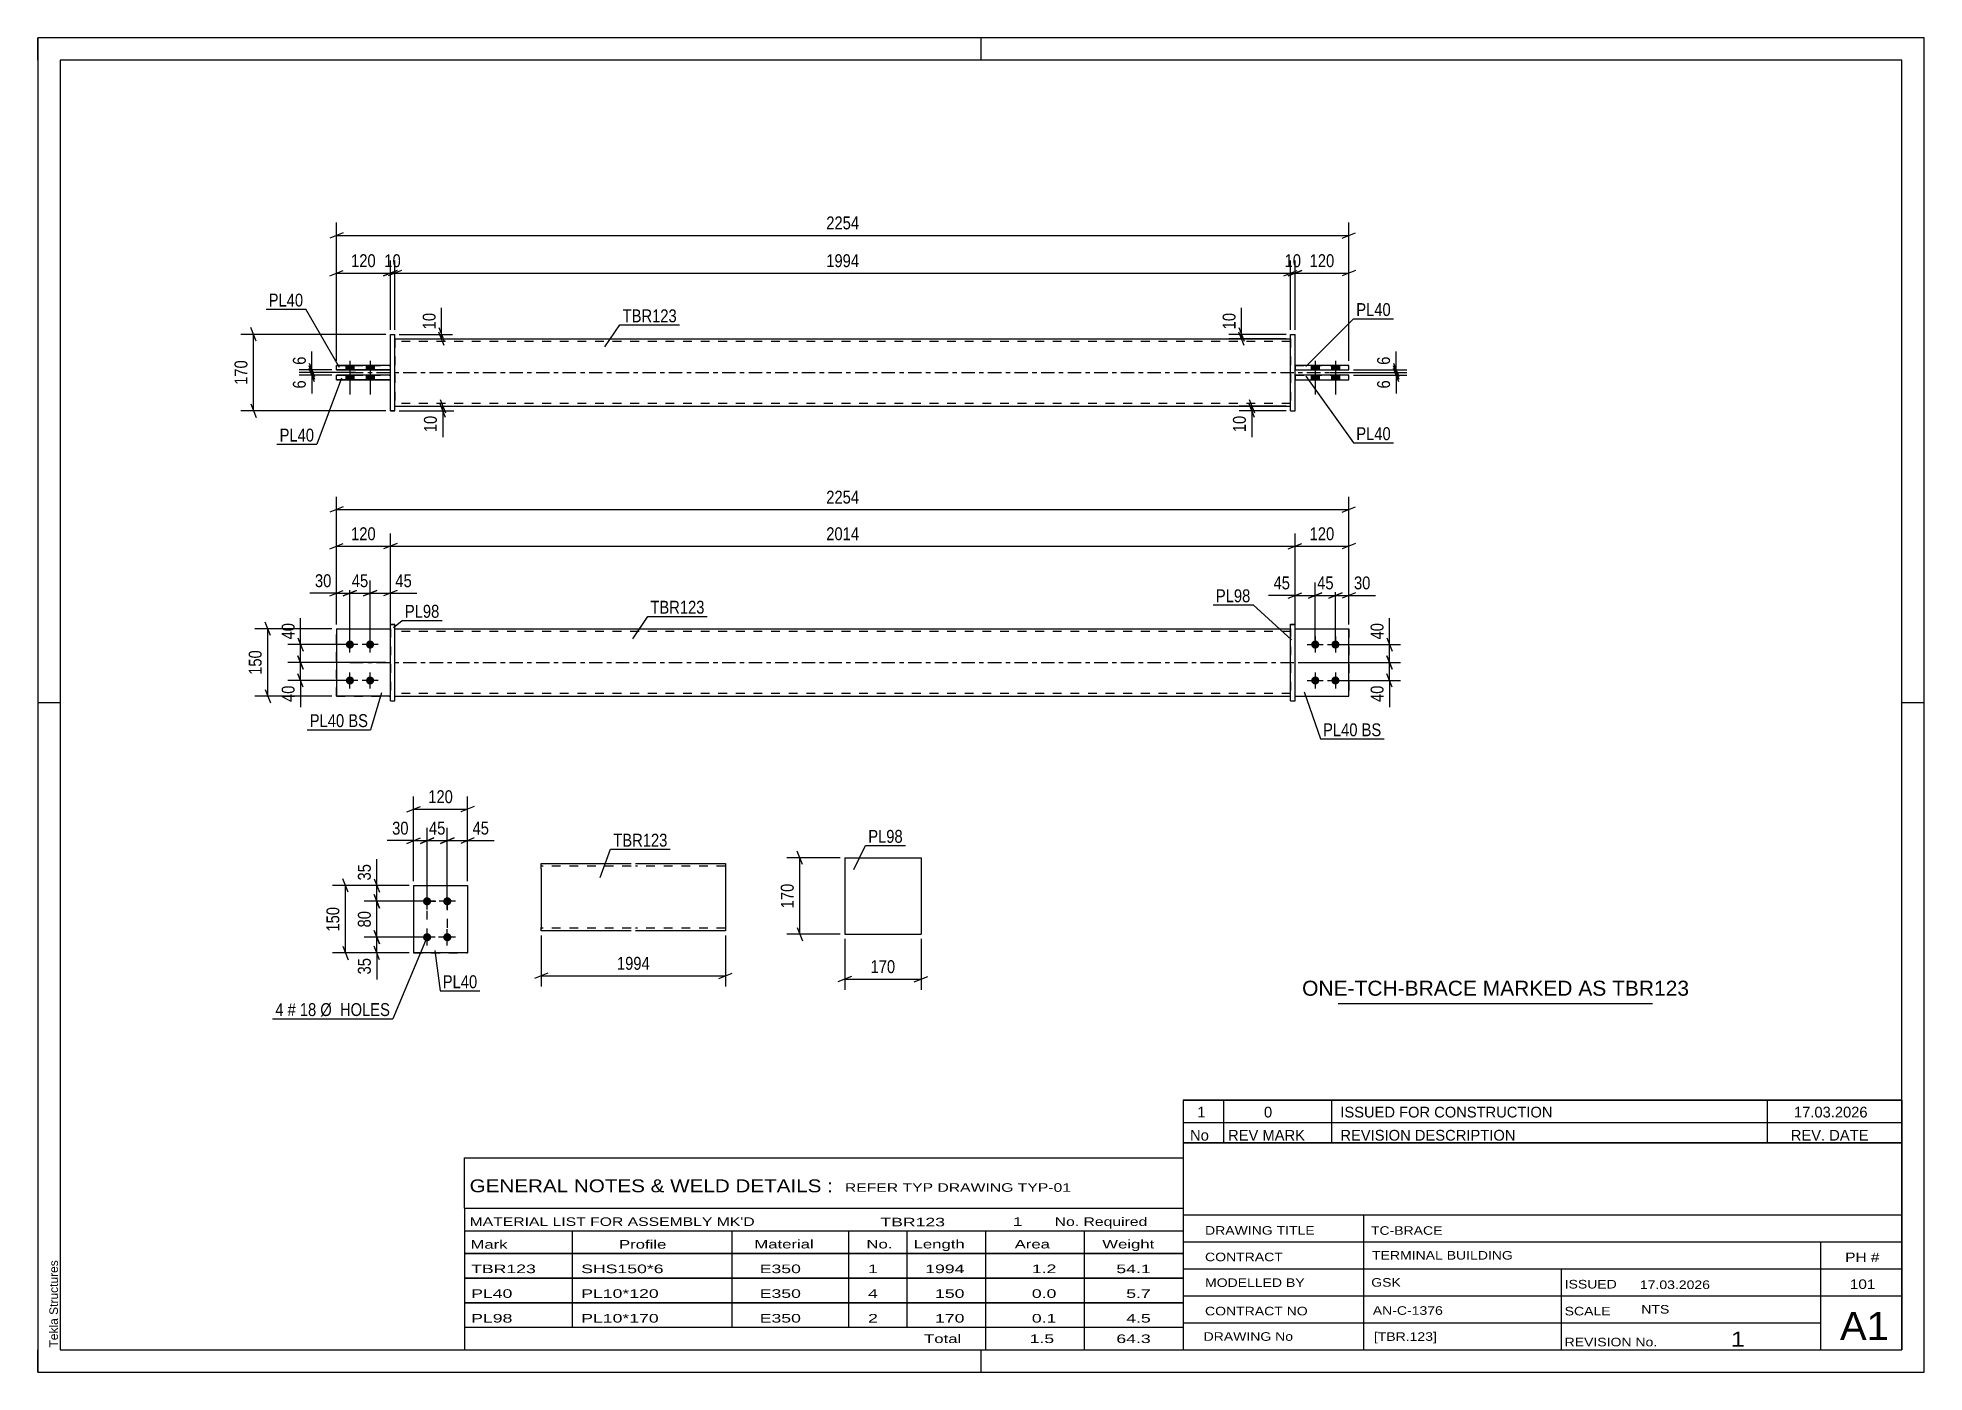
# Model space of a CAD drawing. Header units: millimetres. Extents: x 0 to 420, y 0 to 297.
import ezdxf

# ---------------------------------------------------------------- set-up
doc = ezdxf.new("R2010")
doc.units = ezdxf.units.MM
doc.linetypes.add('DXK_LINE_DOT2', pattern=[3.9198, 1.9599, -1.9599])
doc.linetypes.add('DXK_LINE_DOT3', pattern=[5.9187, 2.979, -0.9799, 0.9799, -0.9799])
doc.styles.add('Arial', font='ARIAL.TTF', dxfattribs={"height": 0.2})
doc.styles.add('Arial Narrow', font='ARIALN.TTF', dxfattribs={"height": 0.2})

# ---------------------------------------------------------------- blocks, each defined once
blk = doc.blocks.new('Unknown-580873075-1163')
at = {"color": 5, "linetype": 'Continuous'}
for p, q in [((420, 297), (0, 297)), ((0, 297), (0, 0)), ((0, 292), (0, 297)), ((210, 292), (210, 297)), ((420, 0), (420, 297)), ((415, 292), (5, 292)), ((5, 292), (5, 5)), ((415, 5), (415, 292)), ((5, 149), (0, 149)), ((420, 149), (415, 149)), ((0, 0), (0, 5)), ((5, 5), (415, 5)), ((210, 0), (210, 5)), ((0, 0), (420, 0))]:
    blk.add_line(p, q, dxfattribs=at)
at = {"color": 174, "linetype": 'Continuous', "style": 'Arial'}
blk.add_text('Tekla Structures', height=1.9102, rotation=90, dxfattribs=at).set_placement((4.5, 5.5))
blk = doc.blocks.new('Part-580873075-1797 - 1735')
at = {"color": 2, "linetype": 'Continuous'}
for p, q in [((66.5, 165.45), (78.5, 165.45)), ((66.5, 165.45), (66.5, 150.45)), ((78.5, 150.45), (66.5, 150.45)), ((66.5, 150.45), (66.5, 150.45))]:
    blk.add_line(p, q, dxfattribs=at)
at = {"color": 7, "linetype": 'DXK_LINE_DOT2'}
for p, q in [((66.5, 165.45), (78.5, 165.45)), ((78.5, 165.45), (78.5, 165.45)), ((78.5, 165.45), (78.5, 150.45)), ((66.5, 150.45), (78.5, 150.45)), ((66.5, 150.45), (66.5, 150.45))]:
    blk.add_line(p, q, dxfattribs=at)
blk = doc.blocks.new('Part-580873075-1792 - 1735')
at = {"color": 7, "linetype": 'DXK_LINE_DOT2'}
for p, q in [((66.5, 165.45), (78.5, 165.45)), ((66.5, 165.45), (78.5, 165.45)), ((66.5, 150.45), (66.5, 165.45)), ((78.5, 165.45), (78.5, 165.45)), ((78.5, 165.45), (78.5, 150.45)), ((66.5, 150.45), (78.5, 150.45)), ((78.5, 150.45), (66.5, 150.45)), ((66.5, 150.45), (66.5, 150.45))]:
    blk.add_line(p, q, dxfattribs=at)
blk = doc.blocks.new('Part-580873075-1767 - 1735')
at = {"color": 7, "linetype": 'DXK_LINE_DOT2'}
for p, q in [((279.91, 165.45), (291.91, 165.45)), ((279.91, 150.45), (279.91, 165.45)), ((279.91, 165.45), (291.91, 165.45)), ((291.91, 165.45), (291.91, 165.45)), ((291.91, 165.45), (291.91, 150.45)), ((279.91, 150.45), (279.91, 150.45)), ((279.91, 150.45), (291.91, 150.45)), ((279.91, 150.45), (291.91, 150.45))]:
    blk.add_line(p, q, dxfattribs=at)
blk = doc.blocks.new('Part-580873075-1772 - 1735')
at = {"color": 2, "linetype": 'Continuous'}
for p, q in [((279.91, 165.45), (291.91, 165.45)), ((291.91, 165.45), (291.91, 165.45)), ((291.91, 150.45), (291.91, 165.45)), ((279.91, 150.45), (291.91, 150.45))]:
    blk.add_line(p, q, dxfattribs=at)
at = {"color": 7, "linetype": 'DXK_LINE_DOT2'}
for p, q in [((279.91, 165.45), (291.91, 165.45)), ((279.91, 150.45), (279.91, 165.45)), ((279.91, 150.45), (279.91, 150.45)), ((279.91, 150.45), (291.91, 150.45))]:
    blk.add_line(p, q, dxfattribs=at)
blk = doc.blocks.new('Part-580873075-1787 - 1735')
at = {"color": 2, "linetype": 'Continuous'}
for p, q in [((278.91, 166.46), (279.91, 166.46)), ((278.91, 149.46), (278.91, 166.46)), ((279.91, 149.46), (279.91, 166.46)), ((278.91, 149.46), (279.91, 149.46)), ((278.91, 149.45), (279.91, 149.45))]:
    blk.add_line(p, q, dxfattribs=at)
at = {"color": 7, "linetype": 'DXK_LINE_DOT2'}
for p, q in [((278.91, 166.45), (279.91, 166.45)), ((278.91, 149.45), (278.91, 149.46)), ((279.91, 149.46), (279.91, 149.45)), ((279.91, 149.45), (279.91, 149.46))]:
    blk.add_line(p, q, dxfattribs=at)
blk = doc.blocks.new('Part-580873075-1802 - 1735')
at = {"color": 2, "linetype": 'Continuous'}
for p, q in [((78.5, 166.46), (79.5, 166.46)), ((78.5, 149.46), (78.5, 166.46)), ((79.5, 149.46), (79.5, 166.46)), ((78.5, 149.46), (79.5, 149.46)), ((78.5, 149.45), (79.5, 149.45))]:
    blk.add_line(p, q, dxfattribs=at)
at = {"color": 7, "linetype": 'DXK_LINE_DOT2'}
for p, q in [((78.5, 166.45), (79.5, 166.45)), ((78.5, 149.46), (78.5, 149.45)), ((78.5, 149.45), (78.5, 149.46)), ((79.5, 149.46), (79.5, 149.45)), ((79.5, 149.45), (79.5, 149.46))]:
    blk.add_line(p, q, dxfattribs=at)
blk = doc.blocks.new('Part-580873075-1807 - 1735')
at = {"color": 2, "linetype": 'Continuous'}
for p, q in [((79.5, 165.45), (278.91, 165.45)), ((79.5, 150.45), (278.91, 150.45))]:
    blk.add_line(p, q, dxfattribs=at)
at = {"color": 7, "linetype": 'DXK_LINE_DOT2'}
for p, q in [((79.5, 150.45), (79.5, 165.45)), ((278.91, 164.85), (79.5, 164.85)), ((278.91, 165.45), (278.91, 150.45)), ((278.91, 151.05), (79.5, 151.05))]:
    blk.add_line(p, q, dxfattribs=at)
at = {"color": 7, "linetype": 'DXK_LINE_DOT3'}
blk.add_line((69.5, 157.95), (288.91, 157.95), dxfattribs=at)
blk = doc.blocks.new('Bolt-580873075-1808 - 1735')
at = {"linetype": 'Continuous'}
for points in [[(284.41, 162.85), (284.6, 162.83), (284.78, 162.78), (284.94, 162.68), (285.08, 162.56), (285.19, 162.4), (285.27, 162.23), (285.31, 162.05), (285.31, 161.86), (285.27, 161.68), (285.19, 161.5), (285.08, 161.35), (284.94, 161.23), (284.78, 161.13), (284.6, 161.07), (284.41, 161.05), (284.23, 161.07), (284.05, 161.13), (283.88, 161.23), (283.74, 161.35), (283.63, 161.5), (283.56, 161.68), (283.52, 161.86), (283.52, 162.05), (283.56, 162.23), (283.63, 162.4), (283.74, 162.56), (283.88, 162.68), (284.05, 162.78), (284.23, 162.83)], [(288.91, 162.85), (289.1, 162.83), (289.28, 162.78), (289.44, 162.68), (289.58, 162.56), (289.69, 162.4), (289.77, 162.23), (289.81, 162.05), (289.81, 161.86), (289.77, 161.68), (289.69, 161.5), (289.58, 161.35), (289.44, 161.23), (289.28, 161.13), (289.1, 161.07), (288.91, 161.05), (288.73, 161.07), (288.55, 161.13), (288.38, 161.23), (288.24, 161.35), (288.13, 161.5), (288.06, 161.68), (288.02, 161.86), (288.02, 162.05), (288.06, 162.23), (288.13, 162.4), (288.24, 162.56), (288.38, 162.68), (288.55, 162.78), (288.73, 162.83)], [(284.41, 154.85), (284.6, 154.83), (284.78, 154.78), (284.94, 154.68), (285.08, 154.56), (285.19, 154.4), (285.27, 154.23), (285.31, 154.05), (285.31, 153.86), (285.27, 153.68), (285.19, 153.5), (285.08, 153.35), (284.94, 153.23), (284.78, 153.13), (284.6, 153.07), (284.41, 153.05), (284.23, 153.07), (284.05, 153.13), (283.88, 153.23), (283.74, 153.35), (283.63, 153.5), (283.56, 153.68), (283.52, 153.86), (283.52, 154.05), (283.56, 154.23), (283.63, 154.4), (283.74, 154.56), (283.88, 154.68), (284.05, 154.78), (284.23, 154.83)], [(288.91, 154.85), (289.1, 154.83), (289.28, 154.78), (289.44, 154.68), (289.58, 154.56), (289.69, 154.4), (289.77, 154.23), (289.81, 154.05), (289.81, 153.86), (289.77, 153.68), (289.69, 153.5), (289.58, 153.35), (289.44, 153.23), (289.28, 153.13), (289.1, 153.07), (288.91, 153.05), (288.73, 153.07), (288.55, 153.13), (288.38, 153.23), (288.24, 153.35), (288.13, 153.5), (288.06, 153.68), (288.02, 153.86), (288.02, 154.05), (288.06, 154.23), (288.13, 154.4), (288.24, 154.56), (288.38, 154.68), (288.55, 154.78), (288.73, 154.83)]]:
    blk.add_hatch(color=1, dxfattribs=at).paths.add_polyline_path(points)
at = {"color": 1, "linetype": 'Continuous'}
for p, q in [((282.61, 161.95), (286.21, 161.95)), ((284.41, 163.75), (284.41, 160.15)), ((287.11, 161.95), (290.71, 161.95)), ((288.91, 163.75), (288.91, 160.15)), ((284.41, 155.75), (284.41, 152.15)), ((288.91, 155.75), (288.91, 152.15)), ((282.61, 153.95), (286.21, 153.95)), ((287.11, 153.95), (290.71, 153.95))]:
    blk.add_line(p, q, dxfattribs=at)
blk = doc.blocks.new('Bolt-580873075-1809 - 1735')
at = {"linetype": 'Continuous'}
for points in [[(69.5, 161.05), (69.31, 161.07), (69.13, 161.13), (68.97, 161.23), (68.83, 161.35), (68.72, 161.5), (68.64, 161.68), (68.6, 161.86), (68.6, 162.05), (68.64, 162.23), (68.72, 162.4), (68.83, 162.56), (68.97, 162.68), (69.13, 162.78), (69.31, 162.83), (69.5, 162.85), (69.69, 162.83), (69.86, 162.78), (70.03, 162.68), (70.17, 162.56), (70.28, 162.4), (70.35, 162.23), (70.39, 162.05), (70.39, 161.86), (70.35, 161.68), (70.28, 161.5), (70.17, 161.35), (70.03, 161.23), (69.86, 161.13), (69.69, 161.07)], [(74, 161.05), (73.81, 161.07), (73.63, 161.13), (73.47, 161.23), (73.33, 161.35), (73.22, 161.5), (73.14, 161.68), (73.1, 161.86), (73.1, 162.05), (73.14, 162.23), (73.22, 162.4), (73.33, 162.56), (73.47, 162.68), (73.63, 162.78), (73.81, 162.83), (74, 162.85), (74.19, 162.83), (74.36, 162.78), (74.53, 162.68), (74.67, 162.56), (74.78, 162.4), (74.85, 162.23), (74.89, 162.05), (74.89, 161.86), (74.85, 161.68), (74.78, 161.5), (74.67, 161.35), (74.53, 161.23), (74.36, 161.13), (74.19, 161.07)], [(69.5, 153.05), (69.31, 153.07), (69.13, 153.13), (68.97, 153.23), (68.83, 153.35), (68.72, 153.5), (68.64, 153.68), (68.6, 153.86), (68.6, 154.05), (68.64, 154.23), (68.72, 154.4), (68.83, 154.56), (68.97, 154.68), (69.13, 154.78), (69.31, 154.83), (69.5, 154.85), (69.69, 154.83), (69.86, 154.78), (70.03, 154.68), (70.17, 154.56), (70.28, 154.4), (70.35, 154.23), (70.39, 154.05), (70.39, 153.86), (70.35, 153.68), (70.28, 153.5), (70.17, 153.35), (70.03, 153.23), (69.86, 153.13), (69.69, 153.07)], [(74, 153.05), (73.81, 153.07), (73.63, 153.13), (73.47, 153.23), (73.33, 153.35), (73.22, 153.5), (73.14, 153.68), (73.1, 153.86), (73.1, 154.05), (73.14, 154.23), (73.22, 154.4), (73.33, 154.56), (73.47, 154.68), (73.63, 154.78), (73.81, 154.83), (74, 154.85), (74.19, 154.83), (74.36, 154.78), (74.53, 154.68), (74.67, 154.56), (74.78, 154.4), (74.85, 154.23), (74.89, 154.05), (74.89, 153.86), (74.85, 153.68), (74.78, 153.5), (74.67, 153.35), (74.53, 153.23), (74.36, 153.13), (74.19, 153.07)]]:
    blk.add_hatch(color=1, dxfattribs=at).paths.add_polyline_path(points)
at = {"color": 1, "linetype": 'Continuous'}
for p, q in [((71.3, 161.95), (67.7, 161.95)), ((69.5, 160.15), (69.5, 163.75)), ((75.8, 161.95), (72.2, 161.95)), ((74, 160.15), (74, 163.75)), ((69.5, 152.15), (69.5, 155.75)), ((74, 152.15), (74, 155.75)), ((71.3, 153.95), (67.7, 153.95)), ((75.8, 153.95), (72.2, 153.95))]:
    blk.add_line(p, q, dxfattribs=at)
blk = doc.blocks.new('Part-580873075-1425 - 1390')
at = {"color": 2, "linetype": 'Continuous'}
for p, q in [((78.5, 224.09), (66.5, 224.09)), ((66.5, 223.09), (66.5, 224.09)), ((66.5, 223.09), (78.5, 223.09)), ((78.5, 223.09), (66.5, 223.09))]:
    blk.add_line(p, q, dxfattribs=at)
at = {"color": 7, "linetype": 'DXK_LINE_DOT2'}
for p, q in [((66.5, 224.09), (78.5, 224.09)), ((66.5, 223.09), (66.5, 223.09)), ((78.5, 223.09), (78.5, 224.09))]:
    blk.add_line(p, q, dxfattribs=at)
blk = doc.blocks.new('Part-580873075-1426 - 1390')
at = {"color": 2, "linetype": 'Continuous'}
for p, q in [((278.91, 213.99), (278.91, 230.99)), ((278.91, 230.99), (279.91, 230.99)), ((279.91, 213.99), (279.91, 230.99)), ((278.91, 213.99), (279.91, 213.99)), ((278.91, 213.99), (279.91, 213.99))]:
    blk.add_line(p, q, dxfattribs=at)
at = {"color": 7, "linetype": 'DXK_LINE_DOT2'}
for p, q in [((278.91, 230.99), (278.91, 230.99)), ((278.91, 230.99), (279.91, 230.99)), ((278.91, 213.99), (278.91, 213.99)), ((279.91, 213.99), (279.91, 213.99)), ((279.91, 213.99), (279.91, 213.99))]:
    blk.add_line(p, q, dxfattribs=at)
blk = doc.blocks.new('Part-580873075-1458 - 1390')
at = {"color": 2, "linetype": 'Continuous'}
for p, q in [((291.91, 224.09), (279.91, 224.09)), ((279.91, 223.09), (291.91, 223.09)), ((279.91, 223.09), (291.91, 223.09)), ((291.91, 223.09), (291.91, 224.09))]:
    blk.add_line(p, q, dxfattribs=at)
at = {"color": 7, "linetype": 'DXK_LINE_DOT2'}
for p, q in [((279.91, 224.09), (279.91, 223.09)), ((279.91, 224.09), (291.91, 224.09)), ((291.91, 223.09), (291.91, 223.09)), ((291.91, 223.09), (291.91, 223.09))]:
    blk.add_line(p, q, dxfattribs=at)
blk = doc.blocks.new('Part-580873075-1394 - 1390')
at = {"color": 2, "linetype": 'Continuous'}
for p, q in [((78.5, 230.99), (79.5, 230.99)), ((78.5, 213.99), (78.5, 230.99)), ((79.5, 213.99), (79.5, 230.99)), ((78.5, 213.99), (79.5, 213.99)), ((79.5, 213.99), (78.5, 213.99))]:
    blk.add_line(p, q, dxfattribs=at)
at = {"color": 7, "linetype": 'DXK_LINE_DOT2'}
for p, q in [((78.5, 230.99), (79.5, 230.99)), ((79.5, 230.99), (79.5, 230.99)), ((78.5, 213.99), (78.5, 213.99)), ((78.5, 213.99), (78.5, 213.99)), ((79.5, 213.99), (79.5, 213.99)), ((79.5, 213.99), (79.5, 213.99))]:
    blk.add_line(p, q, dxfattribs=at)
blk = doc.blocks.new('Part-580873075-1420 - 1390')
at = {"color": 2, "linetype": 'Continuous'}
for p, q in [((78.5, 221.89), (66.5, 221.89)), ((66.5, 220.89), (66.5, 221.89)), ((66.5, 220.89), (78.5, 220.89)), ((78.5, 220.89), (66.5, 220.89))]:
    blk.add_line(p, q, dxfattribs=at)
at = {"color": 7, "linetype": 'DXK_LINE_DOT2'}
for p, q in [((66.5, 221.89), (78.5, 221.89)), ((66.5, 220.89), (66.5, 220.89)), ((78.5, 220.89), (78.5, 221.89))]:
    blk.add_line(p, q, dxfattribs=at)
blk = doc.blocks.new('Part-580873075-1431 - 1390')
at = {"color": 2, "linetype": 'Continuous'}
for p, q in [((291.91, 221.89), (279.91, 221.89)), ((279.91, 220.89), (291.91, 220.89)), ((279.91, 220.89), (291.91, 220.89)), ((291.91, 220.89), (291.91, 221.89))]:
    blk.add_line(p, q, dxfattribs=at)
at = {"color": 7, "linetype": 'DXK_LINE_DOT2'}
for p, q in [((279.91, 221.89), (279.91, 220.89)), ((279.91, 221.89), (291.91, 221.89)), ((291.91, 220.89), (291.91, 220.89)), ((291.91, 220.89), (291.91, 220.89))]:
    blk.add_line(p, q, dxfattribs=at)
blk = doc.blocks.new('Part-580873075-1446 - 1390')
at = {"color": 2, "linetype": 'Continuous'}
for p, q in [((79.5, 229.99), (278.91, 229.99)), ((79.5, 214.99), (278.91, 214.99))]:
    blk.add_line(p, q, dxfattribs=at)
at = {"color": 7, "linetype": 'DXK_LINE_DOT2'}
for p, q in [((79.5, 229.99), (79.5, 214.99)), ((278.91, 229.39), (79.5, 229.39)), ((278.91, 229.99), (278.91, 214.99)), ((278.91, 215.59), (79.5, 215.59))]:
    blk.add_line(p, q, dxfattribs=at)
at = {"color": 7, "linetype": 'DXK_LINE_DOT3'}
blk.add_line((69.5, 222.49), (288.91, 222.49), dxfattribs=at)
blk = doc.blocks.new('Bolt-580873075-1447 - 1390')
at = {"linetype": 'Continuous'}
for points in [[(285.31, 224.09), (283.51, 224.09), (283.51, 223.09), (285.31, 223.09)], [(285.31, 224.09), (283.51, 224.09), (283.51, 223.09), (285.31, 223.09)], [(289.81, 224.09), (288.01, 224.09), (288.01, 223.09), (289.81, 223.09)], [(289.81, 224.09), (288.01, 224.09), (288.01, 223.09), (289.81, 223.09)], [(285.31, 221.89), (283.51, 221.89), (283.51, 220.89), (285.31, 220.89)], [(285.31, 221.89), (283.51, 221.89), (283.51, 220.89), (285.31, 220.89)], [(289.81, 221.89), (288.01, 221.89), (288.01, 220.89), (289.81, 220.89)], [(289.81, 221.89), (288.01, 221.89), (288.01, 220.89), (289.81, 220.89)]]:
    blk.add_hatch(color=1, dxfattribs=at).paths.add_polyline_path(points)
at = {"color": 1, "linetype": 'Continuous'}
for p, q in [((283.51, 224.09), (283.51, 223.09)), ((283.51, 224.09), (283.51, 223.09)), ((284.41, 225.09), (284.41, 217.59)), ((284.41, 225.09), (284.41, 217.59)), ((285.31, 224.09), (285.31, 223.09)), ((285.31, 224.09), (285.31, 223.09)), ((288.01, 224.09), (288.01, 223.09)), ((288.01, 224.09), (288.01, 223.09)), ((288.91, 225.09), (288.91, 217.59)), ((288.91, 225.09), (288.91, 217.59)), ((289.81, 224.09), (289.81, 223.09)), ((289.81, 224.09), (289.81, 223.09)), ((283.51, 221.89), (283.51, 220.89)), ((283.51, 221.89), (283.51, 220.89)), ((285.31, 221.89), (285.31, 220.89)), ((285.31, 221.89), (285.31, 220.89)), ((288.01, 221.89), (288.01, 220.89)), ((288.01, 221.89), (288.01, 220.89)), ((289.81, 221.89), (289.81, 220.89)), ((289.81, 221.89), (289.81, 220.89))]:
    blk.add_line(p, q, dxfattribs=at)
blk = doc.blocks.new('Bolt-580873075-1448 - 1390')
at = {"linetype": 'Continuous'}
for points in [[(68.6, 223.09), (70.4, 223.09), (70.4, 224.09), (68.6, 224.09)], [(68.6, 223.09), (70.4, 223.09), (70.4, 224.09), (68.6, 224.09)], [(73.1, 223.09), (74.9, 223.09), (74.9, 224.09), (73.1, 224.09)], [(73.1, 223.09), (74.9, 223.09), (74.9, 224.09), (73.1, 224.09)], [(68.6, 220.89), (70.4, 220.89), (70.4, 221.89), (68.6, 221.89)], [(68.6, 220.89), (70.4, 220.89), (70.4, 221.89), (68.6, 221.89)], [(73.1, 220.89), (74.9, 220.89), (74.9, 221.89), (73.1, 221.89)], [(73.1, 220.89), (74.9, 220.89), (74.9, 221.89), (73.1, 221.89)]]:
    blk.add_hatch(color=1, dxfattribs=at).paths.add_polyline_path(points)
at = {"color": 1, "linetype": 'Continuous'}
for p, q in [((68.6, 224.09), (68.6, 223.09)), ((68.6, 224.09), (68.6, 223.09)), ((69.5, 225.09), (69.5, 217.59)), ((69.5, 225.09), (69.5, 217.59)), ((70.4, 224.09), (70.4, 223.09)), ((70.4, 224.09), (70.4, 223.09)), ((73.1, 224.09), (73.1, 223.09)), ((73.1, 224.09), (73.1, 223.09)), ((74, 225.09), (74, 217.59)), ((74, 225.09), (74, 217.59)), ((74.9, 224.09), (74.9, 223.09)), ((74.9, 224.09), (74.9, 223.09)), ((68.6, 221.89), (68.6, 220.89)), ((68.6, 221.89), (68.6, 220.89)), ((70.4, 221.89), (70.4, 220.89)), ((70.4, 221.89), (70.4, 220.89)), ((73.1, 221.89), (73.1, 220.89)), ((73.1, 221.89), (73.1, 220.89)), ((74.9, 221.89), (74.9, 220.89)), ((74.9, 221.89), (74.9, 220.89))]:
    blk.add_line(p, q, dxfattribs=at)
blk = doc.blocks.new('Part-580873075-2138 - 2131')
at = {"color": 2, "linetype": 'Continuous'}
for p, q in [((83.68, 108.31), (95.68, 108.31)), ((83.68, 108.31), (83.68, 93.31)), ((95.68, 108.31), (95.68, 108.31)), ((95.68, 108.31), (95.68, 93.31)), ((95.68, 93.31), (83.68, 93.31)), ((83.68, 93.31), (83.68, 93.31))]:
    blk.add_line(p, q, dxfattribs=at)
at = {"color": 7, "linetype": 'DXK_LINE_DOT2'}
for p, q in [((83.68, 108.31), (95.68, 108.31)), ((95.68, 108.31), (95.68, 108.31)), ((83.68, 93.31), (95.68, 93.31))]:
    blk.add_line(p, q, dxfattribs=at)
blk = doc.blocks.new('Bolt-580873075-2171 - 2131')
at = {"linetype": 'Continuous'}
for points in [[(86.68, 105.71), (86.87, 105.69), (87.05, 105.64), (87.21, 105.54), (87.35, 105.42), (87.46, 105.26), (87.54, 105.09), (87.57, 104.91), (87.57, 104.72), (87.54, 104.54), (87.46, 104.36), (87.35, 104.21), (87.21, 104.09), (87.05, 103.99), (86.87, 103.93), (86.68, 103.91), (86.49, 103.93), (86.31, 103.99), (86.15, 104.09), (86.01, 104.21), (85.9, 104.36), (85.82, 104.54), (85.78, 104.72), (85.78, 104.91), (85.82, 105.09), (85.9, 105.26), (86.01, 105.42), (86.15, 105.54), (86.31, 105.64), (86.49, 105.69)], [(91.18, 105.71), (91.37, 105.69), (91.55, 105.64), (91.71, 105.54), (91.85, 105.42), (91.96, 105.26), (92.04, 105.09), (92.07, 104.91), (92.07, 104.72), (92.04, 104.54), (91.96, 104.36), (91.85, 104.21), (91.71, 104.09), (91.55, 103.99), (91.37, 103.93), (91.18, 103.91), (90.99, 103.93), (90.81, 103.99), (90.65, 104.09), (90.51, 104.21), (90.4, 104.36), (90.32, 104.54), (90.28, 104.72), (90.28, 104.91), (90.32, 105.09), (90.4, 105.26), (90.51, 105.42), (90.65, 105.54), (90.81, 105.64), (90.99, 105.69)], [(86.68, 97.71), (86.87, 97.69), (87.05, 97.64), (87.21, 97.54), (87.35, 97.42), (87.46, 97.26), (87.54, 97.09), (87.57, 96.91), (87.57, 96.72), (87.54, 96.54), (87.46, 96.36), (87.35, 96.21), (87.21, 96.09), (87.05, 95.99), (86.87, 95.93), (86.68, 95.91), (86.49, 95.93), (86.31, 95.99), (86.15, 96.09), (86.01, 96.21), (85.9, 96.36), (85.82, 96.54), (85.78, 96.72), (85.78, 96.91), (85.82, 97.09), (85.9, 97.26), (86.01, 97.42), (86.15, 97.54), (86.31, 97.64), (86.49, 97.69)], [(91.18, 97.71), (91.37, 97.69), (91.55, 97.64), (91.71, 97.54), (91.85, 97.42), (91.96, 97.26), (92.04, 97.09), (92.07, 96.91), (92.07, 96.72), (92.04, 96.54), (91.96, 96.36), (91.85, 96.21), (91.71, 96.09), (91.55, 95.99), (91.37, 95.93), (91.18, 95.91), (90.99, 95.93), (90.81, 95.99), (90.65, 96.09), (90.51, 96.21), (90.4, 96.36), (90.32, 96.54), (90.28, 96.72), (90.28, 96.91), (90.32, 97.09), (90.4, 97.26), (90.51, 97.42), (90.65, 97.54), (90.81, 97.64), (90.99, 97.69)]]:
    blk.add_hatch(color=1, dxfattribs=at).paths.add_polyline_path(points)
at = {"color": 1, "linetype": 'Continuous'}
for p, q in [((86.68, 103.01), (86.68, 106.61)), ((91.18, 103.01), (91.18, 106.61)), ((88.48, 104.81), (84.88, 104.81)), ((92.98, 104.81), (89.38, 104.81)), ((88.48, 96.81), (84.88, 96.81)), ((86.68, 95.01), (86.68, 98.61)), ((92.98, 96.81), (89.38, 96.81)), ((91.18, 95.01), (91.18, 98.61))]:
    blk.add_line(p, q, dxfattribs=at)
blk = doc.blocks.new('Part-580873075-2302 - 2296')
at = {"color": 2, "linetype": 'Continuous'}
for p, q in [((179.65, 114.49), (196.65, 114.49)), ((179.65, 114.49), (179.65, 97.49)), ((196.65, 114.49), (196.65, 97.49)), ((179.65, 97.49), (196.65, 97.49))]:
    blk.add_line(p, q, dxfattribs=at)
blk = doc.blocks.new('Part-580873075-2328 - 2321')
at = {"color": 2, "linetype": 'Continuous'}
for p, q in [((112.1, 112.03), (112.1, 113.23)), ((112.1, 113.23), (132.1, 113.23)), ((112.1, 112.03), (112.1, 98.97)), ((133.1, 113.23), (153.1, 113.23)), ((153.1, 113.23), (153.1, 113.14)), ((153.1, 113.14), (153.1, 112.03)), ((153.1, 112.03), (153.1, 98.23)), ((112.1, 98.32), (112.1, 98.97)), ((112.1, 98.23), (112.1, 98.32)), ((132.1, 98.23), (112.1, 98.23)), ((153.1, 98.23), (133.1, 98.23))]:
    blk.add_line(p, q, dxfattribs=at)
at = {"color": 7, "linetype": 'DXK_LINE_DOT2'}
for p, q in [((132.1, 112.63), (112.1, 112.63)), ((153.1, 112.63), (133.1, 112.63)), ((153.1, 112.88), (153.1, 112.03)), ((112.1, 98.97), (112.1, 98.58)), ((112.1, 98.83), (112.1, 98.88)), ((132.1, 98.83), (112.1, 98.83)), ((153.1, 98.83), (133.1, 98.83)), ((153.1, 98.88), (153.1, 98.97)), ((153.1, 98.83), (153.1, 98.88)), ((153.1, 98.83), (153.1, 98.88))]:
    blk.add_line(p, q, dxfattribs=at)
blk = doc.blocks.new('Rectangle-580873075-2281 - 2131')
at = {"color": 1, "linetype": 'DXK_LINE_DOT2'}
blk.add_lwpolyline([(86.68, 104.81), (91.18, 104.81), (91.18, 96.81), (86.68, 96.81), (86.68, 104.81)], close=True, dxfattribs=at)
blk = doc.blocks.new('StraightDimension-580873075-2008 - 1735')
at = {"color": 7, "linetype": 'Continuous'}
for p, q in [((68.5, 161.95), (55.68, 161.95)), ((57.93, 163.45), (59.13, 160.45)), ((58.53, 157.95), (58.53, 161.95)), ((77.5, 157.95), (55.68, 157.95)), ((59.13, 156.45), (57.93, 159.45))]:
    blk.add_line(p, q, dxfattribs=at)
at = {"color": 0}
blk.add_wipeout([(57.78, 167.34), (53.58, 167.34), (53.58, 162.48), (57.78, 162.48)], dxfattribs=at)
at = {"color": 7, "linetype": 'Continuous'}
blk.add_line((58.53, 161.95), (58.53, 167.86), dxfattribs=at)
blk.add_line((58.53, 161.95), (58.53, 167.86), dxfattribs=at)
at = {"color": 3, "style": 'Arial Narrow'}
blk.add_text('40', height=2.863, rotation=90.0002, dxfattribs=at).set_placement((57.18, 163.08))
blk = doc.blocks.new('StraightDimension-580873075-1999 - 1735')
at = {"color": 7, "linetype": 'Continuous'}
for p, q in [((77.5, 157.95), (55.68, 157.95)), ((57.93, 159.45), (59.13, 156.45)), ((59.13, 152.45), (57.93, 155.45)), ((58.53, 153.95), (58.53, 157.95)), ((68.5, 153.95), (55.68, 153.95))]:
    blk.add_line(p, q, dxfattribs=at)
at = {"color": 0}
blk.add_wipeout([(57.78, 153.43), (53.58, 153.43), (53.58, 148.57), (57.78, 148.57)], dxfattribs=at)
at = {"color": 7, "linetype": 'Continuous'}
blk.add_line((58.53, 153.95), (58.53, 148.05), dxfattribs=at)
blk.add_line((58.53, 153.95), (58.53, 148.05), dxfattribs=at)
at = {"color": 3, "style": 'Arial Narrow'}
blk.add_text('40', height=2.863, rotation=90.0002, dxfattribs=at).set_placement((57.18, 149.17))
blk = doc.blocks.new('StraightDimension-580873075-1937 - 1735')
at = {"color": 7, "linetype": 'Continuous'}
for p, q in [((66.5, 166.45), (66.5, 186.68)), ((78.5, 158.95), (78.5, 186.68)), ((65, 183.23), (68, 184.43)), ((66.5, 183.83), (78.5, 183.83)), ((80, 184.43), (77, 183.23))]:
    blk.add_line(p, q, dxfattribs=at)
at = {"color": 0}
blk.add_wipeout([(75.84, 184.58), (75.84, 188.78), (69.16, 188.78), (69.16, 184.58)], dxfattribs=at)
at = {"color": 3, "style": 'Arial Narrow'}
blk.add_text('120', height=2.863, dxfattribs=at).set_placement((69.76, 185.18))
blk = doc.blocks.new('StraightDimension-580873075-2018 - 1735')
at = {"color": 7, "linetype": 'Continuous'}
for p, q in [((65.5, 165.45), (48.35, 165.45)), ((51.8, 163.95), (50.6, 166.95)), ((51.2, 150.45), (51.2, 165.45)), ((50.6, 151.95), (51.8, 148.95)), ((65.5, 150.45), (48.35, 150.45))]:
    blk.add_line(p, q, dxfattribs=at)
at = {"color": 0}
blk.add_wipeout([(50.45, 161.3), (46.25, 161.3), (46.25, 154.61), (50.45, 154.61)], dxfattribs=at)
at = {"color": 3, "style": 'Arial Narrow'}
blk.add_text('150', height=2.863, rotation=90.0002, dxfattribs=at).set_placement((49.85, 155.21))
blk = doc.blocks.new('StraightDimension-580873075-1818 - 1735')
at = {"color": 7, "linetype": 'Continuous'}
for p, q in [((287.41, 172.29), (290.41, 173.49)), ((288.91, 162.95), (288.91, 175.74)), ((288.91, 172.89), (291.91, 172.89)), ((293.41, 173.49), (290.41, 172.29)), ((291.91, 166.45), (291.91, 175.74))]:
    blk.add_line(p, q, dxfattribs=at)
at = {"color": 0}
blk.add_wipeout([(297.29, 173.64), (297.29, 177.84), (292.44, 177.84), (292.44, 173.64)], dxfattribs=at)
at = {"color": 7, "linetype": 'Continuous'}
blk.add_line((291.91, 172.89), (297.82, 172.89), dxfattribs=at)
blk.add_line((291.91, 172.89), (297.82, 172.89), dxfattribs=at)
at = {"color": 3, "style": 'Arial Narrow'}
blk.add_text('30', height=2.863, dxfattribs=at).set_placement((293.04, 174.24))
blk = doc.blocks.new('StraightDimension-580873075-1834 - 1735')
at = {"color": 7, "linetype": 'Continuous'}
for p, q in [((282.91, 172.29), (285.91, 173.49)), ((284.41, 162.95), (284.41, 175.74)), ((284.41, 172.89), (288.91, 172.89)), ((290.41, 173.49), (287.41, 172.29)), ((288.91, 162.95), (288.91, 175.74))]:
    blk.add_line(p, q, dxfattribs=at)
at = {"color": 0}
blk.add_wipeout([(289.09, 173.64), (289.09, 177.84), (284.24, 177.84), (284.24, 173.64)], dxfattribs=at)
at = {"color": 3, "style": 'Arial Narrow'}
blk.add_text('45', height=2.863, dxfattribs=at).set_placement((284.84, 174.24))
blk = doc.blocks.new('StraightDimension-580873075-1847 - 1735')
at = {"color": 7, "linetype": 'Continuous'}
for p, q in [((278.41, 172.29), (281.41, 173.49)), ((279.91, 166.45), (279.91, 175.74)), ((279.91, 172.89), (284.41, 172.89)), ((285.91, 173.49), (282.91, 172.29)), ((284.41, 162.95), (284.41, 175.74))]:
    blk.add_line(p, q, dxfattribs=at)
at = {"color": 0}
blk.add_wipeout([(279.39, 173.64), (279.39, 177.84), (274.53, 177.84), (274.53, 173.64)], dxfattribs=at)
at = {"color": 7, "linetype": 'Continuous'}
blk.add_line((279.91, 172.89), (274.01, 172.89), dxfattribs=at)
blk.add_line((279.91, 172.89), (274.01, 172.89), dxfattribs=at)
at = {"color": 3, "style": 'Arial Narrow'}
blk.add_text('45', height=2.863, dxfattribs=at).set_placement((275.13, 174.24))
blk = doc.blocks.new('StraightDimension-580873075-1864 - 1735')
at = {"color": 7, "linetype": 'Continuous'}
for p, q in [((66.5, 166.45), (66.5, 194.83)), ((291.91, 166.45), (291.91, 194.83)), ((68, 192.58), (65, 191.38)), ((66.5, 191.98), (291.91, 191.98)), ((290.41, 191.38), (293.41, 192.58))]:
    blk.add_line(p, q, dxfattribs=at)
at = {"color": 0}
blk.add_wipeout([(183.46, 192.73), (183.46, 196.93), (174.95, 196.93), (174.95, 192.73)], dxfattribs=at)
at = {"color": 3, "style": 'Arial Narrow'}
blk.add_text('2254', height=2.863, dxfattribs=at).set_placement((175.55, 193.33))
blk = doc.blocks.new('StraightDimension-580873075-1884 - 1735')
at = {"color": 7, "linetype": 'Continuous'}
for p, q in [((289.91, 161.95), (303.36, 161.95)), ((300.36, 163.45), (301.56, 160.45)), ((300.96, 157.95), (300.96, 161.95)), ((280.91, 157.95), (303.36, 157.95)), ((301.56, 156.45), (300.36, 159.45))]:
    blk.add_line(p, q, dxfattribs=at)
at = {"color": 0}
blk.add_wipeout([(300.21, 167.34), (296.01, 167.34), (296.01, 162.48), (300.21, 162.48)], dxfattribs=at)
at = {"color": 7, "linetype": 'Continuous'}
blk.add_line((300.96, 161.95), (300.96, 167.86), dxfattribs=at)
blk.add_line((300.96, 161.95), (300.96, 167.86), dxfattribs=at)
at = {"color": 3, "style": 'Arial Narrow'}
blk.add_text('40', height=2.863, rotation=90.0002, dxfattribs=at).set_placement((299.61, 163.08))
blk = doc.blocks.new('StraightDimension-580873075-1893 - 1735')
at = {"color": 7, "linetype": 'Continuous'}
for p, q in [((280.91, 157.95), (303.36, 157.95)), ((300.36, 159.45), (301.56, 156.45)), ((301.56, 152.45), (300.36, 155.45)), ((300.96, 153.95), (300.96, 157.95)), ((289.91, 153.95), (303.36, 153.95))]:
    blk.add_line(p, q, dxfattribs=at)
at = {"color": 0}
blk.add_wipeout([(300.21, 153.43), (296.01, 153.43), (296.01, 148.57), (300.21, 148.57)], dxfattribs=at)
at = {"color": 7, "linetype": 'Continuous'}
blk.add_line((300.96, 153.95), (300.96, 148.05), dxfattribs=at)
blk.add_line((300.96, 153.95), (300.96, 148.05), dxfattribs=at)
at = {"color": 3, "style": 'Arial Narrow'}
blk.add_text('40', height=2.863, rotation=90.0002, dxfattribs=at).set_placement((299.61, 149.17))
blk = doc.blocks.new('StraightDimension-580873075-1903 - 1735')
at = {"color": 7, "linetype": 'Continuous'}
for p, q in [((279.91, 166.45), (279.91, 186.68)), ((291.91, 166.45), (291.91, 186.68)), ((278.41, 183.23), (281.41, 184.43)), ((279.91, 183.83), (291.91, 183.83)), ((293.41, 184.43), (290.41, 183.23))]:
    blk.add_line(p, q, dxfattribs=at)
at = {"color": 0}
blk.add_wipeout([(289.26, 184.58), (289.26, 188.78), (282.57, 188.78), (282.57, 184.58)], dxfattribs=at)
at = {"color": 3, "style": 'Arial Narrow'}
blk.add_text('120', height=2.863, dxfattribs=at).set_placement((283.17, 185.18))
blk = doc.blocks.new('StraightDimension-580873075-1922 - 1735')
at = {"color": 7, "linetype": 'Continuous'}
for p, q in [((78.5, 158.95), (78.5, 186.68)), ((279.91, 166.45), (279.91, 186.68)), ((80, 184.43), (77, 183.23)), ((78.5, 183.83), (279.91, 183.83)), ((278.41, 183.23), (281.41, 184.43))]:
    blk.add_line(p, q, dxfattribs=at)
at = {"color": 0}
blk.add_wipeout([(183.46, 184.58), (183.46, 188.78), (174.95, 188.78), (174.95, 184.58)], dxfattribs=at)
at = {"color": 3, "style": 'Arial Narrow'}
blk.add_text('2014', height=2.863, dxfattribs=at).set_placement((175.55, 185.18))
blk = doc.blocks.new('StraightDimension-580873075-1953 - 1735')
at = {"color": 7, "linetype": 'Continuous'}
for p, q in [((65, 172.78), (68, 173.98)), ((66.5, 166.45), (66.5, 176.23)), ((66.5, 173.38), (69.5, 173.38)), ((71, 173.98), (68, 172.78)), ((69.5, 162.95), (69.5, 176.23))]:
    blk.add_line(p, q, dxfattribs=at)
at = {"color": 0}
blk.add_wipeout([(65.97, 174.13), (65.97, 178.33), (61.12, 178.33), (61.12, 174.13)], dxfattribs=at)
at = {"color": 7, "linetype": 'Continuous'}
blk.add_line((66.5, 173.38), (60.59, 173.38), dxfattribs=at)
blk.add_line((66.5, 173.38), (60.59, 173.38), dxfattribs=at)
at = {"color": 3, "style": 'Arial Narrow'}
blk.add_text('30', height=2.863, dxfattribs=at).set_placement((61.72, 174.73))
blk = doc.blocks.new('StraightDimension-580873075-1969 - 1735')
at = {"color": 7, "linetype": 'Continuous'}
for p, q in [((68, 172.78), (71, 173.98)), ((69.5, 162.95), (69.5, 176.23)), ((69.5, 173.38), (74, 173.38)), ((75.5, 173.98), (72.5, 172.78)), ((74, 162.95), (74, 176.23))]:
    blk.add_line(p, q, dxfattribs=at)
at = {"color": 0}
blk.add_wipeout([(74.18, 174.13), (74.18, 178.33), (69.32, 178.33), (69.32, 174.13)], dxfattribs=at)
at = {"color": 3, "style": 'Arial Narrow'}
blk.add_text('45', height=2.863, dxfattribs=at).set_placement((69.92, 174.73))
blk = doc.blocks.new('StraightDimension-580873075-1982 - 1735')
at = {"color": 7, "linetype": 'Continuous'}
for p, q in [((72.5, 172.78), (75.5, 173.98)), ((74, 162.95), (74, 176.23)), ((74, 173.38), (78.5, 173.38)), ((80, 173.98), (77, 172.78)), ((78.5, 166.45), (78.5, 176.23))]:
    blk.add_line(p, q, dxfattribs=at)
at = {"color": 0}
blk.add_wipeout([(83.88, 174.13), (83.88, 178.33), (79.02, 178.33), (79.02, 174.13)], dxfattribs=at)
at = {"color": 7, "linetype": 'Continuous'}
blk.add_line((78.5, 173.38), (84.4, 173.38), dxfattribs=at)
blk.add_line((78.5, 173.38), (84.4, 173.38), dxfattribs=at)
at = {"color": 3, "style": 'Arial Narrow'}
blk.add_text('45', height=2.863, dxfattribs=at).set_placement((79.62, 174.73))
blk = doc.blocks.new('StraightDimension-580873075-1658 - 1390')
at = {"color": 7, "linetype": 'Continuous'}
for p, q in [((292.91, 223.09), (304.81, 223.09)), ((301.81, 224.59), (303.01, 221.59)), ((303.01, 220.99), (301.81, 223.99)), ((302.41, 222.49), (302.41, 223.09)), ((287.66, 222.49), (304.81, 222.49))]:
    blk.add_line(p, q, dxfattribs=at)
at = {"color": 0}
blk.add_wipeout([(301.66, 226.64), (297.46, 226.64), (297.46, 223.61), (301.66, 223.61)], dxfattribs=at)
at = {"color": 7, "linetype": 'Continuous'}
blk.add_line((302.41, 223.09), (302.41, 227.17), dxfattribs=at)
blk.add_line((302.41, 223.09), (302.41, 227.17), dxfattribs=at)
at = {"color": 3, "style": 'Arial Narrow'}
blk.add_text('6', height=2.86, rotation=90.0002, dxfattribs=at).set_placement((301.06, 224.21))
blk = doc.blocks.new('StraightDimension-580873075-1535 - 1390')
at = {"color": 7, "linetype": 'Continuous'}
for p, q in [((277.91, 214.99), (267.46, 214.99)), ((269.71, 216.49), (270.91, 213.49)), ((270.91, 212.49), (269.71, 215.49)), ((270.31, 213.99), (270.31, 214.99)), ((277.91, 213.99), (267.46, 213.99))]:
    blk.add_line(p, q, dxfattribs=at)
at = {"color": 0}
blk.add_wipeout([(269.56, 213.46), (265.36, 213.46), (265.36, 208.61), (269.56, 208.61)], dxfattribs=at)
at = {"color": 7, "linetype": 'Continuous'}
blk.add_line((270.31, 213.99), (270.31, 208.08), dxfattribs=at)
blk.add_line((270.31, 213.99), (270.31, 208.08), dxfattribs=at)
at = {"color": 3, "style": 'Arial Narrow'}
blk.add_text('10', height=2.863, rotation=90.0002, dxfattribs=at).set_placement((268.96, 209.21))
blk = doc.blocks.new('StraightDimension-580873075-1575 - 1390')
at = {"color": 7, "linetype": 'Continuous'}
for p, q in [((277.41, 244), (280.41, 245.2)), ((281.41, 245.2), (278.41, 244)), ((278.91, 231.99), (278.91, 247.45)), ((278.91, 244.6), (279.91, 244.6)), ((279.91, 231.99), (279.91, 247.45))]:
    blk.add_line(p, q, dxfattribs=at)
at = {"color": 0}
blk.add_wipeout([(281.84, 245.35), (281.84, 249.55), (276.99, 249.55), (276.99, 245.35)], dxfattribs=at)
at = {"color": 3, "style": 'Arial Narrow'}
blk.add_text('10', height=2.863, dxfattribs=at).set_placement((277.59, 245.95))
blk = doc.blocks.new('StraightDimension-580873075-1564 - 1390')
at = {"color": 7, "linetype": 'Continuous'}
for p, q in [((68, 253.61), (65, 252.41)), ((66.5, 225.09), (66.5, 255.86)), ((66.5, 253.01), (291.91, 253.01)), ((290.41, 252.41), (293.41, 253.61)), ((291.91, 225.09), (291.91, 255.86))]:
    blk.add_line(p, q, dxfattribs=at)
at = {"color": 0}
blk.add_wipeout([(183.46, 253.76), (183.46, 257.96), (174.95, 257.96), (174.95, 253.76)], dxfattribs=at)
at = {"color": 3, "style": 'Arial Narrow'}
blk.add_text('2254', height=2.863, dxfattribs=at).set_placement((175.55, 254.36))
blk = doc.blocks.new('StraightDimension-580873075-1595 - 1390')
at = {"color": 7, "linetype": 'Continuous'}
for p, q in [((77, 244), (80, 245.2)), ((81, 245.2), (78, 244)), ((78.5, 231.99), (78.5, 247.45)), ((78.5, 244.6), (79.5, 244.6)), ((79.5, 231.99), (79.5, 247.45))]:
    blk.add_line(p, q, dxfattribs=at)
at = {"color": 0}
blk.add_wipeout([(81.43, 245.35), (81.43, 249.55), (76.57, 249.55), (76.57, 245.35)], dxfattribs=at)
at = {"color": 3, "style": 'Arial Narrow'}
blk.add_text('10', height=2.863, dxfattribs=at).set_placement((77.17, 245.95))
blk = doc.blocks.new('StraightDimension-580873075-1549 - 1390')
at = {"color": 7, "linetype": 'Continuous'}
for p, q in [((267.41, 232.49), (268.61, 229.49)), ((268.61, 228.49), (267.41, 231.49)), ((277.91, 230.99), (265.16, 230.99)), ((277.91, 229.99), (265.16, 229.99)), ((268.01, 229.99), (268.01, 230.99))]:
    blk.add_line(p, q, dxfattribs=at)
at = {"color": 0}
blk.add_wipeout([(267.26, 236.37), (263.06, 236.37), (263.06, 231.51), (267.26, 231.51)], dxfattribs=at)
at = {"color": 7, "linetype": 'Continuous'}
blk.add_line((268.01, 230.99), (268.01, 236.89), dxfattribs=at)
blk.add_line((268.01, 230.99), (268.01, 236.89), dxfattribs=at)
at = {"color": 3, "style": 'Arial Narrow'}
blk.add_text('10', height=2.863, rotation=90.0002, dxfattribs=at).set_placement((266.66, 232.11))
blk = doc.blocks.new('StraightDimension-580873075-1585 - 1390')
at = {"color": 7, "linetype": 'Continuous'}
for p, q in [((81, 245.2), (78, 244)), ((79.5, 231.99), (79.5, 247.45)), ((79.5, 244.6), (278.91, 244.6)), ((277.41, 244), (280.41, 245.2)), ((278.91, 231.99), (278.91, 247.45))]:
    blk.add_line(p, q, dxfattribs=at)
at = {"color": 0}
blk.add_wipeout([(183.46, 245.35), (183.46, 249.55), (174.95, 249.55), (174.95, 245.35)], dxfattribs=at)
at = {"color": 3, "style": 'Arial Narrow'}
blk.add_text('1994', height=2.863, dxfattribs=at).set_placement((175.55, 245.95))
blk = doc.blocks.new('StraightDimension-580873075-1605 - 1390')
at = {"color": 7, "linetype": 'Continuous'}
for p, q in [((65, 244), (68, 245.2)), ((66.5, 225.09), (66.5, 247.45)), ((66.5, 244.6), (78.5, 244.6)), ((80, 245.2), (77, 244)), ((78.5, 231.99), (78.5, 247.45))]:
    blk.add_line(p, q, dxfattribs=at)
at = {"color": 0}
blk.add_wipeout([(75.84, 245.35), (75.84, 249.55), (69.16, 249.55), (69.16, 245.35)], dxfattribs=at)
at = {"color": 3, "style": 'Arial Narrow'}
blk.add_text('120', height=2.863, dxfattribs=at).set_placement((69.76, 245.95))
blk = doc.blocks.new('StraightDimension-580873075-1615 - 1390')
at = {"color": 7, "linetype": 'Continuous'}
for p, q in [((278.41, 244), (281.41, 245.2)), ((279.91, 231.99), (279.91, 247.45)), ((279.91, 244.6), (291.91, 244.6)), ((293.41, 245.2), (290.41, 244)), ((291.91, 225.09), (291.91, 247.45))]:
    blk.add_line(p, q, dxfattribs=at)
at = {"color": 0}
blk.add_wipeout([(289.26, 245.35), (289.26, 249.55), (282.57, 249.55), (282.57, 245.35)], dxfattribs=at)
at = {"color": 3, "style": 'Arial Narrow'}
blk.add_text('120', height=2.863, dxfattribs=at).set_placement((283.17, 245.95))
blk = doc.blocks.new('StraightDimension-580873075-1626 - 1390')
at = {"color": 7, "linetype": 'Continuous'}
for p, q in [((80.5, 214.99), (92.6, 214.99)), ((89.6, 216.49), (90.8, 213.49)), ((90.8, 212.49), (89.6, 215.49)), ((90.2, 213.99), (90.2, 214.99)), ((80.5, 213.99), (92.6, 213.99))]:
    blk.add_line(p, q, dxfattribs=at)
at = {"color": 0}
blk.add_wipeout([(89.45, 213.46), (85.25, 213.46), (85.25, 208.61), (89.45, 208.61)], dxfattribs=at)
at = {"color": 7, "linetype": 'Continuous'}
blk.add_line((90.2, 213.99), (90.2, 208.08), dxfattribs=at)
blk.add_line((90.2, 213.99), (90.2, 208.08), dxfattribs=at)
at = {"color": 3, "style": 'Arial Narrow'}
blk.add_text('10', height=2.863, rotation=90.0002, dxfattribs=at).set_placement((88.85, 209.21))
blk = doc.blocks.new('StraightDimension-580873075-1636 - 1390')
at = {"color": 7, "linetype": 'Continuous'}
for p, q in [((89.32, 232.49), (90.52, 229.49)), ((90.52, 228.49), (89.32, 231.49)), ((80.5, 230.99), (92.32, 230.99)), ((80.5, 229.99), (92.32, 229.99)), ((89.92, 229.99), (89.92, 230.99))]:
    blk.add_line(p, q, dxfattribs=at)
at = {"color": 0}
blk.add_wipeout([(89.17, 236.37), (84.97, 236.37), (84.97, 231.51), (89.17, 231.51)], dxfattribs=at)
at = {"color": 7, "linetype": 'Continuous'}
blk.add_line((89.92, 230.99), (89.92, 236.89), dxfattribs=at)
blk.add_line((89.92, 230.99), (89.92, 236.89), dxfattribs=at)
at = {"color": 3, "style": 'Arial Narrow'}
blk.add_text('10', height=2.863, rotation=90.0002, dxfattribs=at).set_placement((88.57, 232.11))
blk = doc.blocks.new('StraightDimension-580873075-1647 - 1390')
at = {"color": 7, "linetype": 'Continuous'}
for p, q in [((301.81, 223.99), (303.01, 220.99)), ((303.01, 220.39), (301.81, 223.39)), ((287.66, 222.49), (304.81, 222.49)), ((292.91, 221.89), (304.81, 221.89)), ((302.41, 221.89), (302.41, 222.49))]:
    blk.add_line(p, q, dxfattribs=at)
at = {"color": 0}
blk.add_wipeout([(301.66, 221.36), (297.46, 221.36), (297.46, 218.34), (301.66, 218.34)], dxfattribs=at)
at = {"color": 7, "linetype": 'Continuous'}
blk.add_line((302.41, 221.89), (302.41, 217.81), dxfattribs=at)
blk.add_line((302.41, 221.89), (302.41, 217.81), dxfattribs=at)
at = {"color": 3, "style": 'Arial Narrow'}
blk.add_text('6', height=2.86, rotation=90.0002, dxfattribs=at).set_placement((301.06, 218.94))
blk = doc.blocks.new('StraightDimension-580873075-1667 - 1390')
at = {"color": 7, "linetype": 'Continuous'}
for p, q in [((48.63, 229.49), (47.43, 232.49)), ((77.5, 230.99), (45.18, 230.99)), ((48.03, 213.99), (48.03, 230.99)), ((47.43, 215.49), (48.63, 212.49)), ((77.5, 213.99), (45.18, 213.99))]:
    blk.add_line(p, q, dxfattribs=at)
at = {"color": 0}
blk.add_wipeout([(47.28, 225.83), (43.08, 225.83), (43.08, 219.15), (47.28, 219.15)], dxfattribs=at)
at = {"color": 3, "style": 'Arial Narrow'}
blk.add_text('170', height=2.863, rotation=90.0002, dxfattribs=at).set_placement((46.68, 219.75))
blk = doc.blocks.new('StraightDimension-580873075-1678 - 1390')
at = {"color": 7, "linetype": 'Continuous'}
for p, q in [((65.5, 223.09), (58.17, 223.09)), ((60.42, 224.59), (61.62, 221.59)), ((61.62, 220.99), (60.42, 223.99)), ((61.02, 222.49), (61.02, 223.09)), ((70.75, 222.49), (58.17, 222.49))]:
    blk.add_line(p, q, dxfattribs=at)
at = {"color": 0}
blk.add_wipeout([(60.27, 226.64), (56.07, 226.64), (56.07, 223.61), (60.27, 223.61)], dxfattribs=at)
at = {"color": 7, "linetype": 'Continuous'}
blk.add_line((61.02, 223.09), (61.02, 227.17), dxfattribs=at)
blk.add_line((61.02, 223.09), (61.02, 227.17), dxfattribs=at)
at = {"color": 3, "style": 'Arial Narrow'}
blk.add_text('6', height=2.86, rotation=90.0002, dxfattribs=at).set_placement((59.67, 224.21))
blk = doc.blocks.new('StraightDimension-580873075-1688 - 1390')
at = {"color": 7, "linetype": 'Continuous'}
for p, q in [((60.42, 223.99), (61.62, 220.99)), ((61.62, 220.39), (60.42, 223.39)), ((70.75, 222.49), (58.17, 222.49)), ((65.5, 221.89), (58.17, 221.89)), ((61.02, 221.89), (61.02, 222.49))]:
    blk.add_line(p, q, dxfattribs=at)
at = {"color": 0}
blk.add_wipeout([(60.27, 221.36), (56.07, 221.36), (56.07, 218.33), (60.27, 218.33)], dxfattribs=at)
at = {"color": 7, "linetype": 'Continuous'}
blk.add_line((61.02, 221.89), (61.02, 217.81), dxfattribs=at)
blk.add_line((61.02, 221.89), (61.02, 217.81), dxfattribs=at)
at = {"color": 3, "style": 'Arial Narrow'}
blk.add_text('6', height=2.86, rotation=90.0002, dxfattribs=at).set_placement((59.67, 218.93))
blk = doc.blocks.new('StraightDimension-580873075-2174 - 2131')
at = {"color": 7, "linetype": 'Continuous'}
for p, q in [((83.68, 109.31), (83.68, 128.16)), ((95.68, 109.31), (95.68, 128.16)), ((82.18, 124.71), (85.18, 125.91)), ((83.68, 125.31), (95.68, 125.31)), ((97.18, 125.91), (94.18, 124.71))]:
    blk.add_line(p, q, dxfattribs=at)
at = {"color": 0}
blk.add_wipeout([(93.02, 126.06), (93.02, 130.26), (86.34, 130.26), (86.34, 126.06)], dxfattribs=at)
at = {"color": 3, "style": 'Arial Narrow'}
blk.add_text('120', height=2.863, dxfattribs=at).set_placement((86.94, 126.66))
blk = doc.blocks.new('StraightDimension-580873075-2191 - 2131')
at = {"color": 7, "linetype": 'Continuous'}
for p, q in [((85.18, 117.71), (88.18, 118.91)), ((86.68, 105.81), (86.68, 121.16)), ((86.68, 118.31), (91.18, 118.31)), ((92.68, 118.91), (89.68, 117.71)), ((91.18, 105.81), (91.18, 121.16))]:
    blk.add_line(p, q, dxfattribs=at)
at = {"color": 0}
blk.add_wipeout([(91.36, 119.06), (91.36, 123.26), (86.5, 123.26), (86.5, 119.06)], dxfattribs=at)
at = {"color": 3, "style": 'Arial Narrow'}
blk.add_text('45', height=2.863, dxfattribs=at).set_placement((87.1, 119.66))
blk = doc.blocks.new('StraightDimension-580873075-2201 - 2131')
at = {"color": 7, "linetype": 'Continuous'}
for p, q in [((82.18, 117.71), (85.18, 118.91)), ((83.68, 109.31), (83.68, 121.16)), ((83.68, 118.31), (86.68, 118.31)), ((88.18, 118.91), (85.18, 117.71)), ((86.68, 105.81), (86.68, 121.16))]:
    blk.add_line(p, q, dxfattribs=at)
at = {"color": 0}
blk.add_wipeout([(83.15, 119.06), (83.15, 123.26), (78.3, 123.26), (78.3, 119.06)], dxfattribs=at)
at = {"color": 7, "linetype": 'Continuous'}
blk.add_line((83.68, 118.31), (77.77, 118.31), dxfattribs=at)
blk.add_line((83.68, 118.31), (77.77, 118.31), dxfattribs=at)
at = {"color": 3, "style": 'Arial Narrow'}
blk.add_text('30', height=2.863, dxfattribs=at).set_placement((78.9, 119.66))
blk = doc.blocks.new('StraightDimension-580873075-2214 - 2131')
at = {"color": 7, "linetype": 'Continuous'}
for p, q in [((89.68, 117.71), (92.68, 118.91)), ((91.18, 105.81), (91.18, 121.16)), ((91.18, 118.31), (95.68, 118.31)), ((97.18, 118.91), (94.18, 117.71)), ((95.68, 109.31), (95.68, 121.16))]:
    blk.add_line(p, q, dxfattribs=at)
at = {"color": 0}
blk.add_wipeout([(101.06, 119.06), (101.06, 123.26), (96.2, 123.26), (96.2, 119.06)], dxfattribs=at)
at = {"color": 7, "linetype": 'Continuous'}
blk.add_line((95.68, 118.31), (101.59, 118.31), dxfattribs=at)
blk.add_line((95.68, 118.31), (101.59, 118.31), dxfattribs=at)
at = {"color": 3, "style": 'Arial Narrow'}
blk.add_text('45', height=2.863, dxfattribs=at).set_placement((96.8, 119.66))
blk = doc.blocks.new('StraightDimension-580873075-2228 - 2131')
at = {"color": 7, "linetype": 'Continuous'}
for p, q in [((69.09, 106.81), (67.89, 109.81)), ((82.68, 108.31), (65.64, 108.31)), ((68.49, 93.31), (68.49, 108.31)), ((82.68, 93.31), (65.64, 93.31)), ((67.89, 94.81), (69.09, 91.81))]:
    blk.add_line(p, q, dxfattribs=at)
at = {"color": 0}
blk.add_wipeout([(67.74, 104.16), (63.54, 104.16), (63.54, 97.47), (67.74, 97.47)], dxfattribs=at)
at = {"color": 3, "style": 'Arial Narrow'}
blk.add_text('150', height=2.863, rotation=90.0002, dxfattribs=at).set_placement((67.14, 98.07))
blk = doc.blocks.new('StraightDimension-580873075-2245 - 2131')
at = {"color": 7, "linetype": 'Continuous'}
for p, q in [((85.68, 96.81), (72.64, 96.81)), ((74.89, 98.31), (76.09, 95.31)), ((75.49, 93.31), (75.49, 96.81)), ((82.68, 93.31), (72.64, 93.31)), ((76.09, 91.81), (74.89, 94.81))]:
    blk.add_line(p, q, dxfattribs=at)
at = {"color": 0}
blk.add_wipeout([(74.74, 92.79), (70.54, 92.79), (70.54, 87.93), (74.74, 87.93)], dxfattribs=at)
at = {"color": 7, "linetype": 'Continuous'}
blk.add_line((75.49, 93.31), (75.49, 87.41), dxfattribs=at)
blk.add_line((75.49, 93.31), (75.49, 87.41), dxfattribs=at)
at = {"color": 3, "style": 'Arial Narrow'}
blk.add_text('35', height=2.863, rotation=90.0002, dxfattribs=at).set_placement((74.14, 88.53))
blk = doc.blocks.new('StraightDimension-580873075-2258 - 2131')
at = {"color": 7, "linetype": 'Continuous'}
for p, q in [((74.89, 109.81), (76.09, 106.81)), ((82.68, 108.31), (72.64, 108.31)), ((76.09, 103.31), (74.89, 106.31)), ((75.49, 104.81), (75.49, 108.31)), ((85.68, 104.81), (72.64, 104.81))]:
    blk.add_line(p, q, dxfattribs=at)
at = {"color": 0}
blk.add_wipeout([(74.74, 113.69), (70.54, 113.69), (70.54, 108.84), (74.74, 108.84)], dxfattribs=at)
at = {"color": 7, "linetype": 'Continuous'}
blk.add_line((75.49, 108.31), (75.49, 114.22), dxfattribs=at)
blk.add_line((75.49, 108.31), (75.49, 114.22), dxfattribs=at)
at = {"color": 3, "style": 'Arial Narrow'}
blk.add_text('35', height=2.863, rotation=90.0002, dxfattribs=at).set_placement((74.14, 109.44))
blk = doc.blocks.new('StraightDimension-580873075-2271 - 2131')
at = {"color": 7, "linetype": 'Continuous'}
for p, q in [((74.89, 106.31), (76.09, 103.31)), ((85.68, 104.81), (72.64, 104.81)), ((75.49, 96.81), (75.49, 104.81)), ((85.68, 96.81), (72.64, 96.81)), ((76.09, 95.31), (74.89, 98.31))]:
    blk.add_line(p, q, dxfattribs=at)
at = {"color": 0}
blk.add_wipeout([(74.74, 103.24), (70.54, 103.24), (70.54, 98.39), (74.74, 98.39)], dxfattribs=at)
at = {"color": 3, "style": 'Arial Narrow'}
blk.add_text('80', height=2.863, rotation=90.0002, dxfattribs=at).set_placement((74.14, 98.99))
blk = doc.blocks.new('StraightDimension-580873075-2304 - 2296')
at = {"color": 7, "linetype": 'Continuous'}
for p, q in [((178.65, 114.49), (166.8, 114.49)), ((170.25, 112.99), (169.05, 115.99)), ((169.65, 97.49), (169.65, 114.49)), ((178.65, 97.49), (166.8, 97.49)), ((169.05, 98.99), (170.25, 95.99))]:
    blk.add_line(p, q, dxfattribs=at)
at = {"color": 0}
blk.add_wipeout([(168.9, 109.33), (164.7, 109.33), (164.7, 102.65), (168.9, 102.65)], dxfattribs=at)
at = {"color": 3, "style": 'Arial Narrow'}
blk.add_text('170', height=2.863, rotation=90.0002, dxfattribs=at).set_placement((168.3, 103.25))
blk = doc.blocks.new('StraightDimension-580873075-2313 - 2296')
at = {"color": 7, "linetype": 'Continuous'}
for p, q in [((179.65, 96.49), (179.65, 85.09)), ((196.65, 96.49), (196.65, 85.09)), ((181.15, 88.09), (178.15, 86.89)), ((179.65, 87.49), (196.65, 87.49)), ((195.15, 86.89), (198.15, 88.09))]:
    blk.add_line(p, q, dxfattribs=at)
at = {"color": 0}
blk.add_wipeout([(191.49, 88.24), (191.49, 92.44), (184.81, 92.44), (184.81, 88.24)], dxfattribs=at)
at = {"color": 3, "style": 'Arial Narrow'}
blk.add_text('170', height=2.863, dxfattribs=at).set_placement((185.41, 88.84))
blk = doc.blocks.new('StraightDimension-580873075-2332 - 2321')
at = {"color": 7, "linetype": 'Continuous'}
for p, q in [((112.1, 97.23), (112.1, 85.83)), ((153.1, 97.23), (153.1, 85.83)), ((113.6, 88.83), (110.6, 87.63)), ((112.1, 88.23), (153.1, 88.23)), ((151.6, 87.63), (154.6, 88.83))]:
    blk.add_line(p, q, dxfattribs=at)
at = {"color": 0}
blk.add_wipeout([(136.86, 88.98), (136.86, 93.18), (128.35, 93.18), (128.35, 88.98)], dxfattribs=at)
at = {"color": 3, "style": 'Arial Narrow'}
blk.add_text('1994', height=2.863, dxfattribs=at).set_placement((128.95, 89.58))
blk = doc.blocks.new('Unknown-580873075-3688')
at = {"color": 7, "linetype": 'Continuous'}
for p, q in [((255, 51.05), (255, 5)), ((255, 51.05), (415, 51.05)), ((415, 51), (415, 5)), ((255, 35), (415, 35)), ((295.14, 35), (295.14, 5)), ((255, 29), (415, 29)), ((397, 5.05), (397, 29.05)), ((255, 23), (415, 23)), ((339.14, 23), (339.14, 5)), ((255, 17), (415, 17)), ((255, 11), (397, 11)), ((255, 5), (415, 5))]:
    blk.add_line(p, q, dxfattribs=at)
at = {"color": 7, "style": 'Arial Narrow'}
for s, height, width, p in [('DRAWING TITLE', 1.9089, 1.425378, (259.88, 30.61)), ('TC-BRACE', 1.909, 1.425378, (296.81, 30.59)), ('CONTRACT', 1.909, 1.425378, (259.88, 24.71)), ('TERMINAL BUILDING', 1.9089, 1.425378, (297.06, 25.07)), ('MODELLED BY', 1.9089, 1.425378, (259.88, 18.98)), ('GSK', 1.909, 1.425378, (296.88, 19.04)), ('ISSUED', 1.909, 1.425378, (339.94, 18.64)), ('17.03.2026', 1.909, 1.425378, (356.69, 18.52)), ('CONTRACT NO', 1.9089, 1.425378, (259.88, 12.66)), ('AN-C-1376', 1.909, 1.425378, (297.23, 12.78)), ('SCALE', 1.909, 1.425378, (339.94, 12.65)), ('A1', 6.204, 1.25, (401.24, 7.2)), ('DRAWING No', 1.909, 1.425378, (259.56, 7)), ('[TBR.123]', 1.909, 1.425378, (297.46, 6.99)), ('1', 3.34, 1.5, (376.91, 5.68)), ('REVISION No.', 1.9089, 1.425378, (339.94, 5.77))]:
    blk.add_text(s, height=height, dxfattribs=dict(at, width=width)).set_placement(p)
at = {"color": 7, "linetype": 'Continuous', "style": 'Arial Narrow'}
for s, height, width, p in [('PH #', 2.1, 1.42538, (402.4, 24.55)), ('101', 2.1, 1.42538, (403.41, 18.55)), ('NTS', 1.909, 1.425378, (357, 13.05))]:
    blk.add_text(s, height=height, dxfattribs=dict(at, width=width)).set_placement(p)
blk = doc.blocks.new('Unknown-580873075-3689')
at = {"color": 7, "linetype": 'Continuous'}
for p, q in [((255, 60.55), (415, 60.55)), ((415, 60.55), (255, 60.55)), ((255, 60.55), (255, 55.55)), ((264, 60.55), (264, 55.55)), ((288, 60.55), (288, 55.55)), ((385, 60.55), (385, 55.55)), ((415, 60.55), (415, 55.55)), ((255, 55.55), (415, 55.55)), ((255, 55.55), (255, 51.05)), ((255, 55.55), (415, 55.55)), ((264, 55.55), (264, 51.05)), ((288, 55.55), (288, 51.05)), ((385, 55.55), (385, 51.05)), ((415, 55.55), (415, 51.05)), ((415, 51.05), (255, 51.05))]:
    blk.add_line(p, q, dxfattribs=at)
at = {"color": 7, "linetype": 'Continuous', "style": 'Arial Narrow'}
for s, height, width, p in [('1', 2.39, 1.196471, (258.16, 56.7)), ('0', 2.39, 1.196471, (273, 56.7)), ('ISSUED FOR CONSTRUCTION', 2.3861, 1.196471, (290, 56.7)), ('17.03.2026', 2.386, 1.196471, (391, 56.7)), ('No', 2.386, 1.2, (256.54, 51.55)), ('REV MARK', 2.386, 1.2, (265, 51.55)), ('REVISION DESCRIPTION', 2.3861, 1.2, (290, 51.55)), ('REV. DATE', 2.386, 1.2, (390.28, 51.55))]:
    blk.add_text(s, height=height, dxfattribs=dict(at, width=width)).set_placement(p)
blk = doc.blocks.new('Unknown-580873075-3690')
at = {"color": 7, "linetype": 'Continuous'}
for p, q in [((95, 47.75), (255, 47.75)), ((95, 36.5), (95, 47.75)), ((255, 47.75), (255, 36.5)), ((95, 36.5), (255, 36.5)), ((95, 36.5), (95, 31.5)), ((255, 36.5), (255, 31.5)), ((95, 31.5), (255, 31.5)), ((95, 31.5), (95, 26.5)), ((119, 31.5), (119, 26.5)), ((154.5, 31.5), (154.5, 26.5)), ((180.5, 31.5), (180.5, 26.5)), ((193.5, 31.5), (193.5, 26.5)), ((211, 31.5), (211, 26.5)), ((233, 31.5), (233, 26.5)), ((255, 31.5), (255, 26.5)), ((95, 26.5), (255, 26.5)), ((95, 26.45), (95, 21.05)), ((95, 26.45), (255, 26.45)), ((119, 26.5), (119, 21)), ((154.5, 26.5), (154.5, 21)), ((180.5, 26.5), (180.5, 21)), ((193.5, 26.5), (193.5, 21)), ((211, 26.5), (211, 21)), ((233, 26.5), (233, 21)), ((255, 26.45), (255, 21.05)), ((95, 21.05), (255, 21.05)), ((119, 21), (119, 15.5)), ((154.5, 21), (154.5, 15.5)), ((180.5, 21), (180.5, 15.5)), ((193.5, 21), (193.5, 15.5)), ((211, 21), (211, 15.5)), ((233, 21), (233, 15.5)), ((95, 20.95), (95, 15.55)), ((95, 20.95), (255, 20.95)), ((255, 20.95), (255, 15.55)), ((95, 15.55), (255, 15.55)), ((95, 15.45), (95, 10.05)), ((95, 15.45), (255, 15.45)), ((119, 15.5), (119, 10)), ((154.5, 15.5), (154.5, 10)), ((180.5, 15.5), (180.5, 10)), ((193.5, 15.5), (193.5, 10)), ((211, 15.5), (211, 10)), ((233, 15.5), (233, 10)), ((255, 15.45), (255, 10.05)), ((95, 10.05), (255, 10.05)), ((95, 10), (255, 10)), ((95, 10), (95, 5)), ((211, 10), (211, 5)), ((233, 10), (233, 5)), ((255, 10), (255, 5)), ((95, 5), (255, 5))]:
    blk.add_line(p, q, dxfattribs=at)
at = {"color": 7, "style": 'Arial Narrow'}
for s, height, width, p in [('GENERAL NOTES & WELD DETAILS :', 2.8633, 1.4, (96.15, 40.06)), ('REFER TYP DRAWING TYP-01', 1.9089, 1.6, (179.7, 40.16)), ("MATERIAL LIST FOR ASSEMBLY MK'D", 1.9089, 1.6, (96.15, 32.56)), ('TBR123', 1.909, 1.794707, (187.59, 32.47)), ('1', 1.91, 1.794707, (217.08, 32.56)), ('No. Required', 1.9089, 1.6, (226.41, 32.56)), ('Mark', 1.909, 1.7, (96.34, 27.5)), ('Profile', 1.909, 1.7, (129.41, 27.5)), ('Material', 1.909, 1.7, (159.54, 27.56)), ('No.', 1.909, 1.7, (184.5, 27.56)), ('Length', 1.909, 1.7, (195, 27.56)), ('Area', 1.909, 1.7, (217.5, 27.56)), ('Weight', 1.909, 1.7, (237, 27.56))]:
    blk.add_text(s, height=height, dxfattribs=dict(at, width=width)).set_placement(p)
at = {"color": 7, "linetype": 'Continuous', "style": 'Arial Narrow'}
for s, height, width, p in [('TBR123', 1.909, 1.794707, (96.5, 22.06)), ('SHS150*6', 1.909, 1.794707, (121, 22.06)), ('E350', 1.909, 1.794707, (160.74, 22.06)), ('1', 1.91, 1.794707, (184.86, 22.06)), ('1994', 1.909, 1.794707, (197.58, 22.06)), ('1.2', 1.909, 1.794707, (221.32, 22.06)), ('54.1', 1.909, 1.794707, (240.14, 22.06)), ('PL40', 1.909, 1.794707, (96.5, 16.56)), ('PL10*120', 1.909, 1.794707, (121, 16.56)), ('E350', 1.909, 1.794707, (160.74, 16.56)), ('4', 1.91, 1.794707, (184.86, 16.56)), ('150', 1.909, 1.794707, (199.77, 16.56)), ('0.0', 1.909, 1.794707, (221.32, 16.56)), ('5.7', 1.909, 1.794707, (242.33, 16.56)), ('PL98', 1.909, 1.794707, (96.5, 11.06)), ('PL10*170', 1.909, 1.794707, (121, 11.06)), ('E350', 1.909, 1.794707, (160.74, 11.06)), ('2', 1.91, 1.794707, (184.86, 11.06)), ('170', 1.909, 1.794707, (199.77, 11.06)), ('0.1', 1.909, 1.794707, (221.32, 11.06)), ('4.5', 1.909, 1.794707, (242.33, 11.06)), ('Total', 1.909, 1.7, (197.33, 6.5)), ('1.5', 1.909, 1.794707, (220.83, 6.5)), ('64.3', 1.909, 1.794707, (240.14, 6.5))]:
    blk.add_text(s, height=height, dxfattribs=dict(at, width=width)).set_placement(p)
blk = doc.blocks.new('Unknown-580873075-3691')
at = {"color": 7, "linetype": 'Continuous'}
blk.add_line((289.5, 82.05), (359.5, 82.05), dxfattribs=at)
at = {"color": 7, "style": 'Arial'}
blk.add_text('ONE-TCH-BRACE MARKED AS TBR123', height=3.3428, dxfattribs=at).set_placement((281.49, 83.8))
blk = doc.blocks.new('Mark-580873075-1798 - 1735')
at = {"color": 0}
blk.add_wipeout([(89.41, 167.92), (89.41, 170.92), (81.74, 170.92), (81.74, 167.92)], dxfattribs=at)
blk.add_wipeout([(89.41, 167.92), (89.41, 170.92), (81.74, 170.92), (81.74, 167.92)], dxfattribs=at)
at = {"color": 30, "linetype": 'Continuous'}
for p, q in [((79.19, 165.77), (81.14, 167.32)), ((81.14, 167.32), (90.01, 167.32))]:
    blk.add_line(p, q, dxfattribs=at)
at = {"color": 3, "style": 'Arial Narrow'}
blk.add_text('PL98', height=2.863, dxfattribs=at).set_placement((81.74, 167.92))
blk = doc.blocks.new('Mark-580873075-1783 - 1735')
at = {"color": 0}
blk.add_wipeout([(269.97, 171.37), (269.97, 174.37), (262.29, 174.37), (262.29, 171.37)], dxfattribs=at)
blk.add_wipeout([(269.97, 171.37), (269.97, 174.37), (262.29, 174.37), (262.29, 171.37)], dxfattribs=at)
at = {"color": 30, "linetype": 'Continuous'}
for p in [(261.69, 170.77), (279.14, 163.03)]:
    blk.add_line(p, (270.57, 170.77), dxfattribs=at)
at = {"color": 3, "style": 'Arial Narrow'}
blk.add_text('PL98', height=2.863, dxfattribs=at).set_placement((262.29, 171.37))
blk = doc.blocks.new('Mark-580873075-1803 - 1735')
at = {"color": 0}
blk.add_wipeout([(148.45, 168.83), (148.45, 171.83), (136.4, 171.83), (136.4, 168.83)], dxfattribs=at)
blk.add_wipeout([(148.45, 168.83), (148.45, 171.83), (136.4, 171.83), (136.4, 168.83)], dxfattribs=at)
at = {"color": 30, "linetype": 'Continuous'}
for p, q in [((132.5, 163.26), (135.8, 168.23)), ((135.8, 168.23), (149.05, 168.23))]:
    blk.add_line(p, q, dxfattribs=at)
at = {"color": 3, "style": 'Arial Narrow'}
blk.add_text('TBR123', height=2.863, dxfattribs=at).set_placement((136.4, 168.83))
blk = doc.blocks.new('MarkSet-580873075-2053 - 1735')
at = {"color": 0}
blk.add_wipeout([(68.24, 143.59), (68.24, 146.59), (60.56, 146.59), (60.56, 143.59)], dxfattribs=at)
blk.add_wipeout([(68.24, 143.59), (68.24, 146.59), (60.56, 146.59), (60.56, 143.59)], dxfattribs=at)
blk.add_wipeout([(73.52, 143.59), (73.52, 146.59), (69.14, 146.59), (69.14, 143.59)], dxfattribs=at)
blk.add_wipeout([(73.52, 143.59), (73.52, 146.59), (69.14, 146.59), (69.14, 143.59)], dxfattribs=at)
at = {"color": 30, "linetype": 'Continuous'}
for p in [(76.54, 151.23), (59.96, 142.99)]:
    blk.add_line(p, (74.12, 142.99), dxfattribs=at)
at = {"color": 3, "style": 'Arial Narrow'}
for s, p in [('PL40', (60.56, 143.59)), ('BS', (69.14, 143.59))]:
    blk.add_text(s, height=2.863, dxfattribs=at).set_placement(p)
blk = doc.blocks.new('MarkSet-580873075-2059 - 1735')
at = {"color": 0}
blk.add_wipeout([(293.83, 141.55), (293.83, 144.55), (286.16, 144.55), (286.16, 141.55)], dxfattribs=at)
blk.add_wipeout([(293.83, 141.55), (293.83, 144.55), (286.16, 144.55), (286.16, 141.55)], dxfattribs=at)
at = {"color": 30, "linetype": 'Continuous'}
blk.add_line((281.92, 151.42), (285.56, 140.95), dxfattribs=at)
at = {"color": 0}
blk.add_wipeout([(299.12, 141.55), (299.12, 144.55), (294.73, 144.55), (294.73, 141.55)], dxfattribs=at)
blk.add_wipeout([(299.12, 141.55), (299.12, 144.55), (294.73, 144.55), (294.73, 141.55)], dxfattribs=at)
at = {"color": 30, "linetype": 'Continuous'}
blk.add_line((285.56, 140.95), (299.72, 140.95), dxfattribs=at)
at = {"color": 3, "style": 'Arial Narrow'}
for s, p in [('PL40', (286.16, 141.55)), ('BS', (294.73, 141.55))]:
    blk.add_text(s, height=2.863, dxfattribs=at).set_placement(p)
blk = doc.blocks.new('Mark-580873075-1415 - 1390')
at = {"color": 0}
blk.add_wipeout([(61.53, 207.14), (61.53, 210.14), (53.85, 210.14), (53.85, 207.14)], dxfattribs=at)
blk.add_wipeout([(61.53, 207.14), (61.53, 210.14), (53.85, 210.14), (53.85, 207.14)], dxfattribs=at)
at = {"color": 30, "linetype": 'Continuous'}
for p in [(67.63, 221.26), (53.25, 206.54)]:
    blk.add_line(p, (62.13, 206.54), dxfattribs=at)
at = {"color": 3, "style": 'Arial Narrow'}
blk.add_text('PL40', height=2.863, dxfattribs=at).set_placement((53.85, 207.14))
blk = doc.blocks.new('Mark-580873075-1421 - 1390')
at = {"color": 0}
blk.add_wipeout([(59.1, 237.18), (59.1, 240.18), (51.42, 240.18), (51.42, 237.18)], dxfattribs=at)
blk.add_wipeout([(59.1, 237.18), (59.1, 240.18), (51.42, 240.18), (51.42, 237.18)], dxfattribs=at)
at = {"color": 30, "linetype": 'Continuous'}
for p in [(50.82, 236.58), (67.2, 223.59)]:
    blk.add_line(p, (59.7, 236.58), dxfattribs=at)
at = {"color": 3, "style": 'Arial Narrow'}
blk.add_text('PL40', height=2.863, dxfattribs=at).set_placement((51.42, 237.18))
blk = doc.blocks.new('Mark-580873075-1427 - 1390')
at = {"color": 0}
blk.add_wipeout([(301.23, 207.45), (301.23, 210.45), (293.55, 210.45), (293.55, 207.45)], dxfattribs=at)
blk.add_wipeout([(301.23, 207.45), (301.23, 210.45), (293.55, 210.45), (293.55, 207.45)], dxfattribs=at)
at = {"color": 30, "linetype": 'Continuous'}
for p, q in [((282.34, 221.66), (292.95, 206.85)), ((292.95, 206.85), (301.83, 206.85))]:
    blk.add_line(p, q, dxfattribs=at)
at = {"color": 3, "style": 'Arial Narrow'}
blk.add_text('PL40', height=2.863, dxfattribs=at).set_placement((293.55, 207.45))
blk = doc.blocks.new('Mark-580873075-1442 - 1390')
at = {"color": 0}
blk.add_wipeout([(142.28, 233.68), (142.28, 236.68), (130.22, 236.68), (130.22, 233.68)], dxfattribs=at)
blk.add_wipeout([(142.28, 233.68), (142.28, 236.68), (130.22, 236.68), (130.22, 233.68)], dxfattribs=at)
at = {"color": 30, "linetype": 'Continuous'}
for p, q in [((126.25, 228.23), (129.62, 233.08)), ((129.62, 233.08), (142.88, 233.08))]:
    blk.add_line(p, q, dxfattribs=at)
at = {"color": 3, "style": 'Arial Narrow'}
blk.add_text('TBR123', height=2.863, dxfattribs=at).set_placement((130.22, 233.68))
blk = doc.blocks.new('Mark-580873075-1454 - 1390')
at = {"color": 0}
blk.add_wipeout([(301.23, 235.07), (301.23, 238.07), (293.55, 238.07), (293.55, 235.07)], dxfattribs=at)
blk.add_wipeout([(301.23, 235.07), (301.23, 238.07), (293.55, 238.07), (293.55, 235.07)], dxfattribs=at)
at = {"color": 30, "linetype": 'Continuous'}
for p, q in [((282.34, 223.86), (292.95, 234.47)), ((292.95, 234.47), (301.83, 234.47))]:
    blk.add_line(p, q, dxfattribs=at)
at = {"color": 3, "style": 'Arial Narrow'}
blk.add_text('PL40', height=2.863, dxfattribs=at).set_placement((293.55, 235.07))
blk = doc.blocks.new('Mark-580873075-2134 - 2131')
at = {"color": 0}
blk.add_wipeout([(97.86, 85.48), (97.86, 88.48), (90.18, 88.48), (90.18, 85.48)], dxfattribs=at)
blk.add_wipeout([(97.86, 85.48), (97.86, 88.48), (90.18, 88.48), (90.18, 85.48)], dxfattribs=at)
at = {"color": 30, "linetype": 'Continuous'}
for p, q in [((88.4, 93.84), (89.58, 84.88)), ((89.58, 84.88), (98.46, 84.88))]:
    blk.add_line(p, q, dxfattribs=at)
at = {"color": 3, "style": 'Arial Narrow'}
blk.add_text('PL40', height=2.863, dxfattribs=at).set_placement((90.18, 85.48))
blk = doc.blocks.new('Mark-580873075-2167 - 2131')
at = {"color": 0}
blk.add_wipeout([(54.72, 79.28), (54.72, 82.28), (52.9, 82.28), (52.9, 79.28)], dxfattribs=at)
blk.add_wipeout([(54.72, 79.28), (54.72, 82.28), (52.9, 82.28), (52.9, 79.28)], dxfattribs=at)
blk.add_wipeout([(57.45, 79.28), (57.45, 82.28), (55.62, 82.28), (55.62, 79.28)], dxfattribs=at)
blk.add_wipeout([(57.45, 79.28), (57.45, 82.28), (55.62, 82.28), (55.62, 79.28)], dxfattribs=at)
at = {"color": 3, "style": 'Arial Narrow'}
blk.add_text('4', height=2.86, dxfattribs=at).set_placement((52.9, 79.28))
at = {"color": 0}
blk.add_wipeout([(62.01, 79.28), (62.01, 82.28), (58.35, 82.28), (58.35, 79.28)], dxfattribs=at)
blk.add_wipeout([(62.01, 79.28), (62.01, 82.28), (58.35, 82.28), (58.35, 79.28)], dxfattribs=at)
at = {"color": 3, "style": 'Arial Narrow'}
blk.add_text('#', height=2.86, dxfattribs=at).set_placement((55.62, 79.28))
at = {"color": 0}
blk.add_wipeout([(78.44, 79.28), (78.44, 82.28), (62.91, 82.28), (62.91, 79.28)], dxfattribs=at)
blk.add_wipeout([(78.44, 79.28), (78.44, 82.28), (62.91, 82.28), (62.91, 79.28)], dxfattribs=at)
at = {"color": 7, "linetype": 'Continuous'}
for p in [(86.73, 96.94), (52.3, 78.68)]:
    blk.add_line(p, (79.04, 78.68), dxfattribs=at)
at = {"color": 3, "style": 'Arial Narrow'}
for s, p in [('18', (58.35, 79.28)), ('Ø  HOLES', (62.91, 79.28))]:
    blk.add_text(s, height=2.863, dxfattribs=at).set_placement(p)
blk = doc.blocks.new('Mark-580873075-2298 - 2296')
at = {"color": 0}
blk.add_wipeout([(192.58, 117.83), (192.58, 120.83), (184.9, 120.83), (184.9, 117.83)], dxfattribs=at)
blk.add_wipeout([(192.58, 117.83), (192.58, 120.83), (184.9, 120.83), (184.9, 117.83)], dxfattribs=at)
at = {"color": 30, "linetype": 'Continuous'}
for p, q in [((181.67, 111.87), (184.3, 117.23)), ((184.3, 117.23), (193.18, 117.23))]:
    blk.add_line(p, q, dxfattribs=at)
at = {"color": 3, "style": 'Arial Narrow'}
blk.add_text('PL98', height=2.863, dxfattribs=at).set_placement((184.9, 117.83))
blk = doc.blocks.new('Mark-580873075-2324 - 2321')
at = {"color": 0}
blk.add_wipeout([(140.19, 116.99), (140.19, 119.99), (128.14, 119.99), (128.14, 116.99)], dxfattribs=at)
blk.add_wipeout([(140.19, 116.99), (140.19, 119.99), (128.14, 119.99), (128.14, 116.99)], dxfattribs=at)
at = {"color": 30, "linetype": 'Continuous'}
for p, q in [((125.18, 110.08), (127.54, 116.39)), ((127.54, 116.39), (140.79, 116.39))]:
    blk.add_line(p, q, dxfattribs=at)
at = {"color": 3, "style": 'Arial Narrow'}
blk.add_text('TBR123', height=2.863, dxfattribs=at).set_placement((128.14, 116.99))

msp = doc.modelspace()

# ---------------------------------------------------------------- block references
for name in ['Unknown-580873075-1163', 'Part-580873075-1446 - 1390', 'Part-580873075-1394 - 1390', 'Part-580873075-1426 - 1390', 'Part-580873075-1425 - 1390', 'Bolt-580873075-1448 - 1390', 'Part-580873075-1458 - 1390', 'Bolt-580873075-1447 - 1390', 'Part-580873075-1420 - 1390', 'Part-580873075-1431 - 1390', 'Part-580873075-1797 - 1735', 'Part-580873075-1792 - 1735', 'Part-580873075-1807 - 1735', 'Part-580873075-1802 - 1735', 'Part-580873075-1787 - 1735', 'Part-580873075-1767 - 1735', 'Part-580873075-1772 - 1735', 'Bolt-580873075-1809 - 1735', 'Bolt-580873075-1808 - 1735', 'Part-580873075-2302 - 2296', 'Part-580873075-2328 - 2321', 'Part-580873075-2138 - 2131', 'Bolt-580873075-2171 - 2131', 'Rectangle-580873075-2281 - 2131', 'Unknown-580873075-3691', 'Unknown-580873075-3689', 'Unknown-580873075-3688', 'Unknown-580873075-3690']:
    msp.add_blockref(name, (0, 0))

# ---------------------------------------------------------------- next in the draw order: block references
for name in ['StraightDimension-580873075-1575 - 1390', 'StraightDimension-580873075-1658 - 1390', 'StraightDimension-580873075-1626 - 1390', 'StraightDimension-580873075-1535 - 1390', 'StraightDimension-580873075-1818 - 1735', 'StraightDimension-580873075-2008 - 1735', 'StraightDimension-580873075-2174 - 2131', 'Mark-580873075-2324 - 2321', 'Mark-580873075-2298 - 2296', 'StraightDimension-580873075-2304 - 2296', 'StraightDimension-580873075-2332 - 2321', 'Mark-580873075-2134 - 2131']:
    msp.add_blockref(name, (0, 0))

# ---------------------------------------------------------------- next in the draw order: block references
for name in ['StraightDimension-580873075-1564 - 1390', 'StraightDimension-580873075-1834 - 1735', 'StraightDimension-580873075-1999 - 1735', 'StraightDimension-580873075-2191 - 2131', 'StraightDimension-580873075-2313 - 2296']:
    msp.add_blockref(name, (0, 0))

# ---------------------------------------------------------------- next in the draw order: block references
for name in ['StraightDimension-580873075-1595 - 1390', 'StraightDimension-580873075-1549 - 1390', 'StraightDimension-580873075-1937 - 1735', 'StraightDimension-580873075-1847 - 1735', 'StraightDimension-580873075-2201 - 2131']:
    msp.add_blockref(name, (0, 0))

# ---------------------------------------------------------------- next in the draw order: block references
for name in ['StraightDimension-580873075-1585 - 1390', 'StraightDimension-580873075-2018 - 1735', 'StraightDimension-580873075-2214 - 2131', 'StraightDimension-580873075-2228 - 2131']:
    msp.add_blockref(name, (0, 0))

# ---------------------------------------------------------------- next in the draw order: block references
for name in ['StraightDimension-580873075-1605 - 1390', 'StraightDimension-580873075-1615 - 1390', 'Mark-580873075-1442 - 1390', 'StraightDimension-580873075-1864 - 1735', 'MarkSet-580873075-2053 - 1735', 'StraightDimension-580873075-2258 - 2131', 'StraightDimension-580873075-2245 - 2131']:
    msp.add_blockref(name, (0, 0))

# ---------------------------------------------------------------- next in the draw order: block references
for name in ['StraightDimension-580873075-1636 - 1390', 'StraightDimension-580873075-1667 - 1390', 'StraightDimension-580873075-1647 - 1390', 'StraightDimension-580873075-1953 - 1735', 'StraightDimension-580873075-1884 - 1735', 'StraightDimension-580873075-2271 - 2131']:
    msp.add_blockref(name, (0, 0))

# ---------------------------------------------------------------- next in the draw order: block references
for name in ['Mark-580873075-1454 - 1390', 'StraightDimension-580873075-1678 - 1390', 'Mark-580873075-1427 - 1390', 'StraightDimension-580873075-1903 - 1735', 'StraightDimension-580873075-1893 - 1735', 'Mark-580873075-2167 - 2131']:
    msp.add_blockref(name, (0, 0))

# ---------------------------------------------------------------- next in the draw order: block references
for name in ['StraightDimension-580873075-1688 - 1390', 'StraightDimension-580873075-1922 - 1735', 'MarkSet-580873075-2059 - 1735']:
    msp.add_blockref(name, (0, 0))

# ---------------------------------------------------------------- next in the draw order: block references
for name in ['Mark-580873075-1421 - 1390', 'Mark-580873075-1415 - 1390', 'StraightDimension-580873075-1969 - 1735', 'Mark-580873075-1783 - 1735', 'Mark-580873075-1803 - 1735']:
    msp.add_blockref(name, (0, 0))

# ---------------------------------------------------------------- next in the draw order: block references
msp.add_blockref('StraightDimension-580873075-1982 - 1735', (0, 0))

# ---------------------------------------------------------------- next in the draw order: block references
msp.add_blockref('Mark-580873075-1798 - 1735', (0, 0))

doc.saveas('drawing.dxf')
